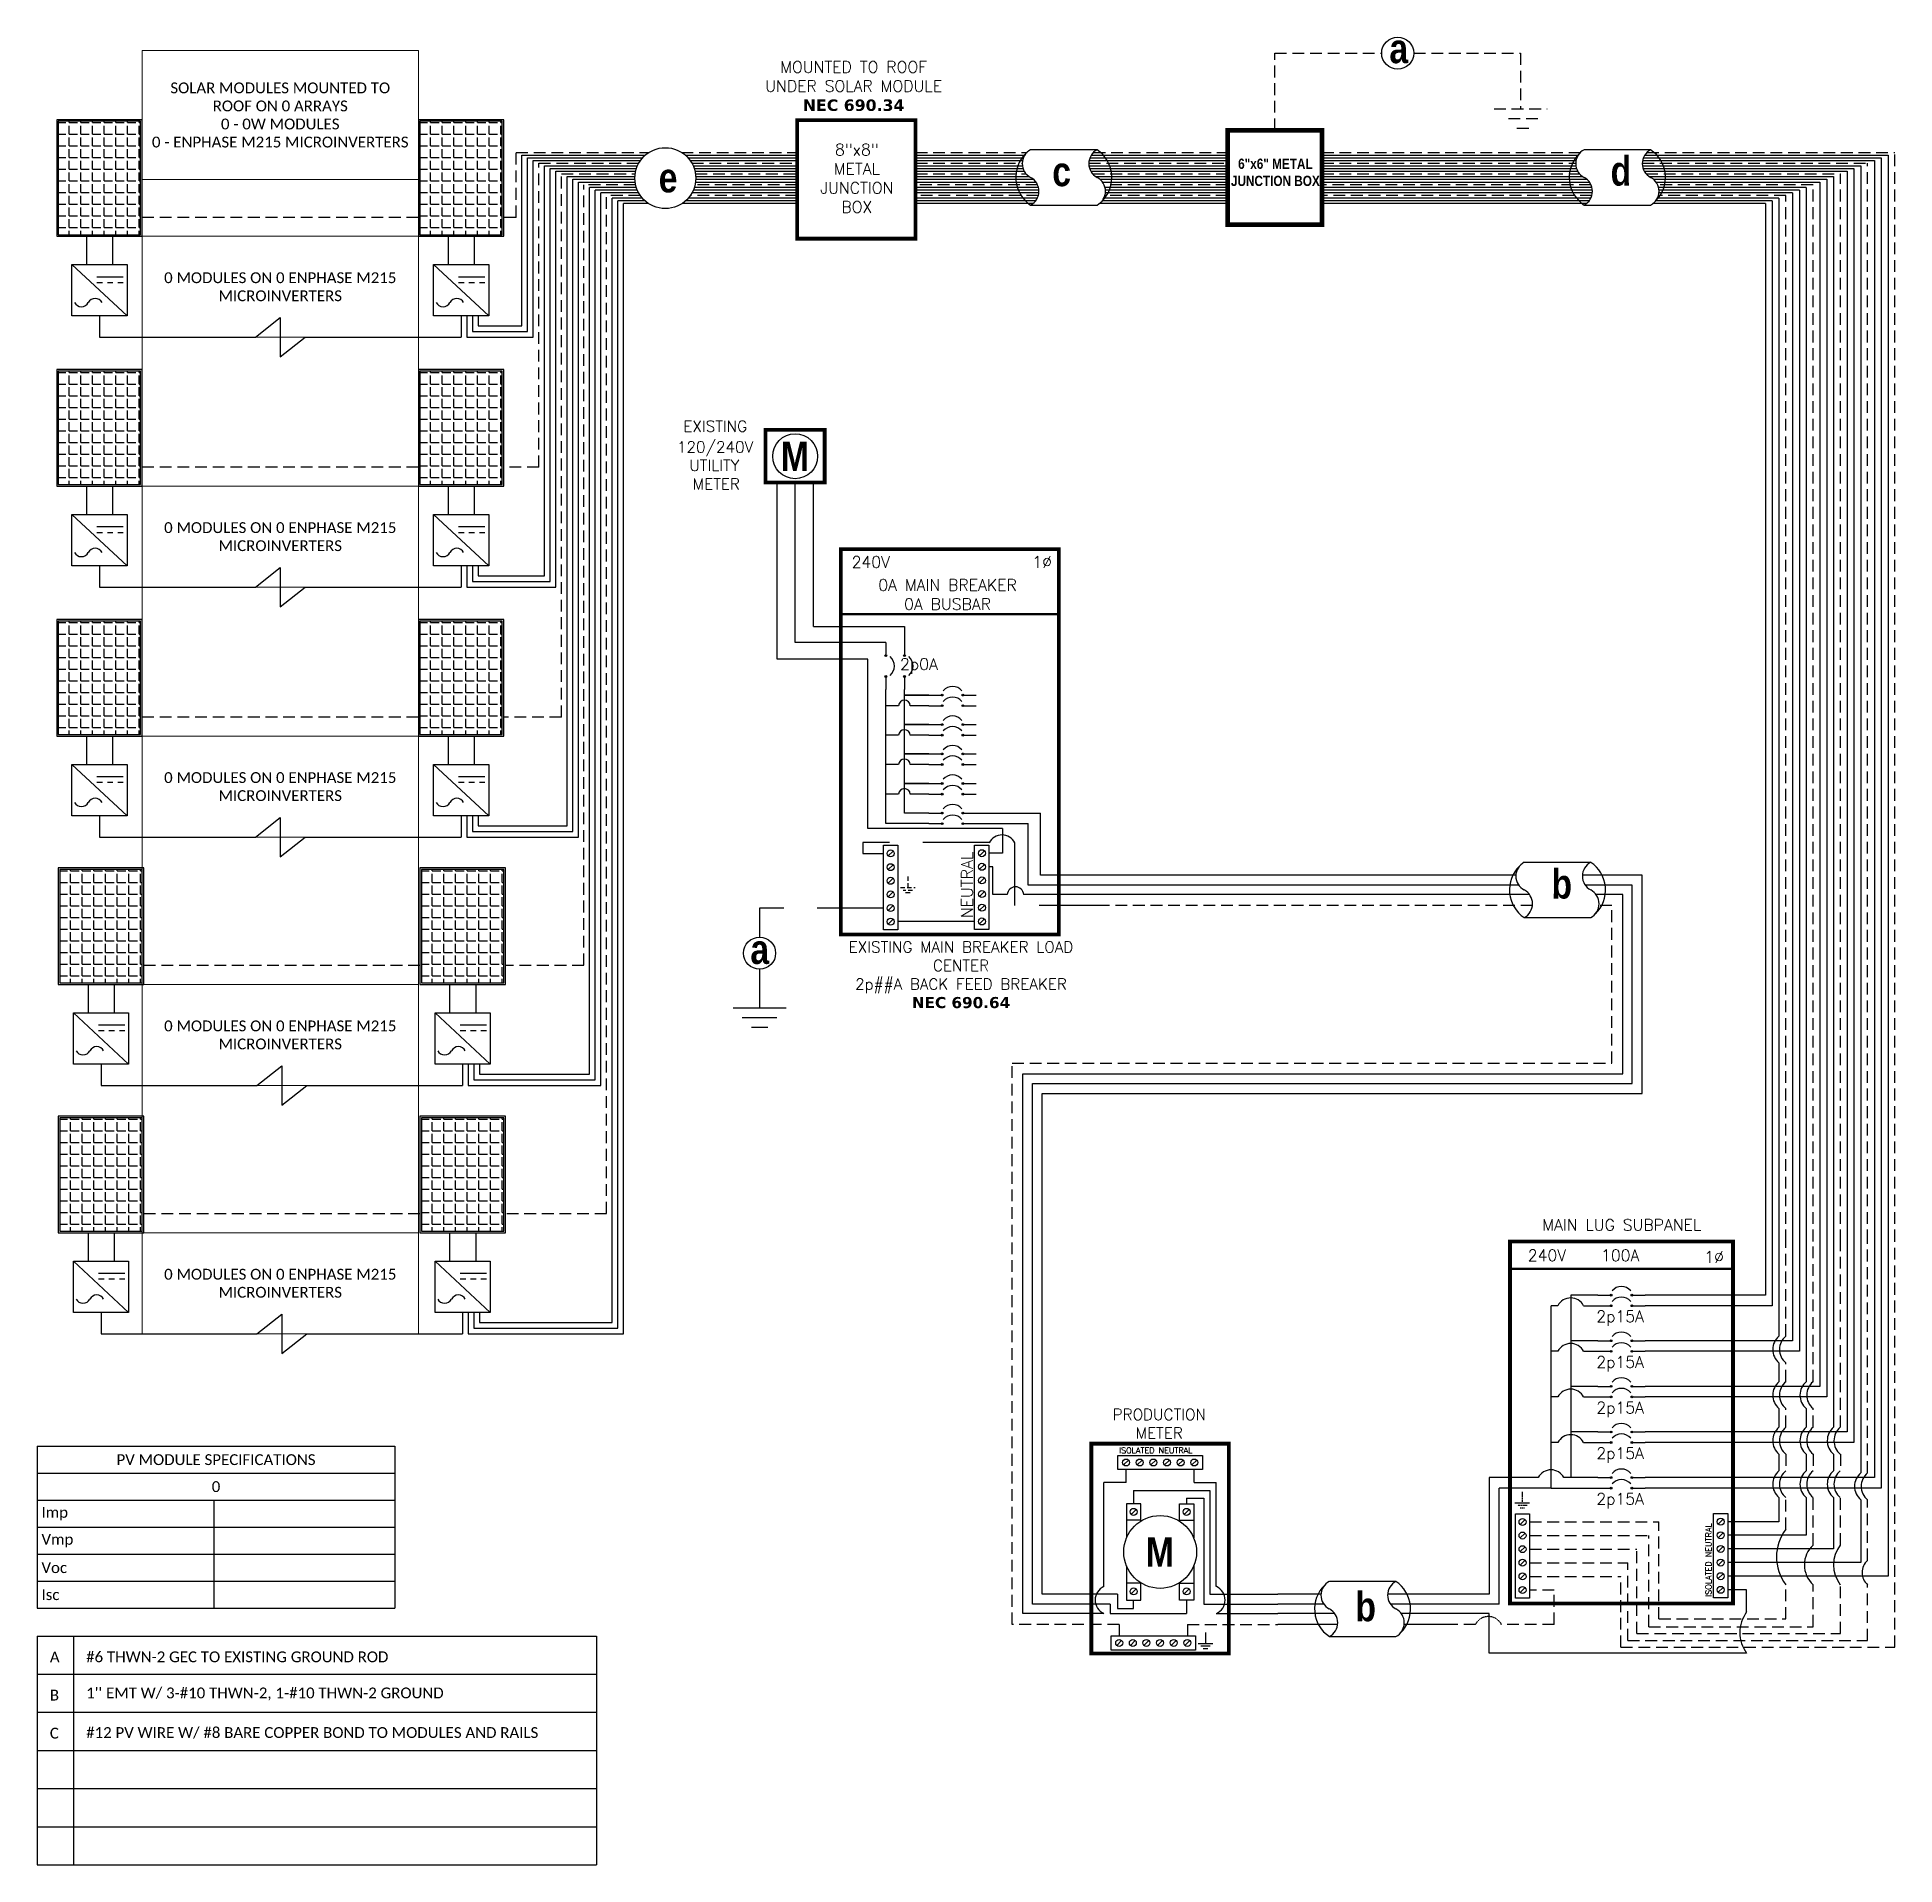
# Model space of a CAD drawing. Header units: feet. Extents: x 14669 to 15262, y 15295 to 15878.
import ezdxf

# ---------------------------------------------------------------- set-up
doc = ezdxf.new("R2010")
doc.units = ezdxf.units.FT
doc.header["$MEASUREMENT"] = 0
doc.linetypes.add('HIDDEN', pattern=[0.375, 0.25, -0.125])
for name, color, linetype in [('ONE LINE BLOCKS', 7, 'Continuous'), ('TABLES', 7, 'Continuous'), ('TEXT', 7, 'Continuous'), ('Z - TITLEBLOCK TXT', 7, 'Continuous')]:
    doc.layers.add(name, color=color, linetype=linetype)
doc.styles.add('ONE LINE TXT', font='techb___.ttf')
doc.styles.get("Standard").update_dxf_attribs({"font": 'simplex.shx'})

msp = doc.modelspace()

# ---------------------------------------------------------------- texts
at = {"layer": 'ONE LINE BLOCKS', "color": 1, "linetype": 'Continuous', "insert": (15064.55, 15839.34), "char_height": 3.2756, "width": 28.3929, "attachment_point": 2, "style": 'ONE LINE TXT'}
msp.add_mtext('6"x6" METAL JUNCTION BOX  ', dxfattribs=at)
at = {"layer": 'TABLES', "color": 1, "linetype": 'Continuous'}
msp.add_text('ISOLATED NEUTRAL', height=1.8743, dxfattribs=at).set_placement((15014.66, 15426.2))
at = {"layer": 'TEXT', "color": 1, "attachment_point": 5}
for s, width, insert, char_height in [(' \\PMOUNTED TO ROOF \\PUNDER SOLAR MODULE\\P{\\fVerdana|b1|i0|c0|p34;NEC 690.34}', 72.4158, (14929.95, 15865.5), 3.6576), ('8"x8" METAL JUNCTION BOX ', 0.4767, (14930.98, 15833.06), 3.6576), ('PRODUCTION METER', 1.3203, (15027.5, 15435.64), 3.5433)]:
    msp.add_mtext_dynamic_manual_height_columns(s, width=width, gutter_width=7.17, heights=[0], dxfattribs=dict(at, insert=insert, char_height=char_height))
at = {"layer": 'Z - TITLEBLOCK TXT', "color": 253, "linetype": 'Continuous', "style": 'ONE LINE TXT'}
msp.add_text('M', height=9.38, dxfattribs=at).set_placement((15023.21, 15390.02))
at = {"layer": 'Z - TITLEBLOCK TXT', "color": 1, "linetype": 'Continuous', "char_height": 9.3833, "attachment_point": 1, "style": 'ONE LINE TXT'}
for s, insert in [('{\\W1;\\C256;a}', (15100.95, 15879.18)), ('{\\W1;\\C256;c}', (14993.35, 15839.93)), ('{\\W1;\\C256;d}', (15171.54, 15840.12)), ('{\\W1;\\C256;e}', (14867.74, 15837.95)), ('{\\W1;\\C256;b}', (15152.68, 15612.61)), ('{\\W1;\\C256;b}', (15090.1, 15382))]:
    msp.add_mtext_dynamic_manual_height_columns(s, width=0.1385, gutter_width=2.13, heights=[0], dxfattribs=dict(at, insert=insert))

# ---------------------------------------------------------------- blocks, each defined once
blk = doc.blocks.new('*T8')
at = {"layer": 'Defpoints', "color": 8, "linetype": 'ByBlock', "lineweight": 0, "transparency": 16777216}
for p, q in [((0, 0), (88.16, 0)), ((0, 0), (0, -409.45)), ((88.16, 0), (88.16, -409.45)), ((0, -41.08), (88.16, -41.08)), ((0, -59.24), (88.16, -59.24)), ((0, -91.46), (88.16, -91.46)), ((0, -138.99), (88.16, -138.99)), ((0, -171.21), (88.16, -171.21)), ((0, -218.74), (88.16, -218.74)), ((0, -250.97), (88.16, -250.97)), ((0, -297.99), (88.16, -297.99)), ((0, -330.21), (88.16, -330.21)), ((0, -377.23), (88.16, -377.23)), ((0, -409.45), (88.16, -409.45))]:
    blk.add_line(p, q, dxfattribs=at)
at = {"color": 0, "linetype": 'Continuous', "transparency": 16777216, "char_height": 3.4544, "width": 83.574, "attachment_point": 5}
for s, insert in [('{\\fCalibri|b0|i0|c0;SOLAR MODULES MOUNTED TO ROOF ON 0 ARRAYS^J0 - 0W MODULES^J0 - ENPHASE M215 MICROINVERTERS', (44.08, -20.54)), ('{\\fCalibri|b0|i0|c0;', (44.08, -50.16)), ('{\\fCalibri|b0|i0|c0;0 MODULES ON 0 ENPHASE M215 MICROINVERTERS', (44.08, -75.35)), ('{\\fCalibri|b0|i0|c0;', (44.08, -115.23)), ('{\\fCalibri|b0|i0|c0;0 MODULES ON 0 ENPHASE M215 MICROINVERTERS', (44.08, -155.1)), ('{\\fCalibri|b0|i0|c0;', (44.08, -194.98)), ('{\\fCalibri|b0|i0|c0;0 MODULES ON 0 ENPHASE M215 MICROINVERTERS', (44.08, -234.86)), ('{\\fCalibri|b0|i0|c0;', (44.08, -274.48)), ('{\\fCalibri|b0|i0|c0;0 MODULES ON 0 ENPHASE M215 MICROINVERTERS', (44.08, -314.1)), ('{\\fCalibri|b0|i0|c0;', (44.08, -353.72)), ('{\\fCalibri|b0|i0|c0;0 MODULES ON 0 ENPHASE M215 MICROINVERTERS', (44.08, -393.34))]:
    blk.add_mtext(s, dxfattribs=dict(at, insert=insert))
blk = doc.blocks.new('*U5')
at = {"color": 7, "linetype": 'Continuous'}
for p, q in [((6.67, 2.43), (2.91, 2.43)), ((2.44, 1.71), (0, 1.71)), ((9.57, 1.71), (6.2, 1.71)), ((2.91, -0.69), (6.67, -0.69))]:
    blk.add_line(p, q, dxfattribs=at)
at = {"color": 10, "linetype": 'Continuous'}
for p, q in [((2.59, 1.15), (0, 1.15)), ((9.57, 1.15), (6.35, 1.15))]:
    blk.add_line(p, q, dxfattribs=at)
at = {"color": 253, "linetype": 'Continuous'}
for p, q in [((3.21, 0.61), (0, 0.61)), ((9.57, 0.61), (6.97, 0.61))]:
    blk.add_line(p, q, dxfattribs=at)
at = {"color": 7, "linetype": 'Continuous'}
for centre, start, end in [((3.94, 0.87), 133.9732, 236.4265), ((5.63, 0.87), 313.9732, 56.4265)]:
    blk.add_arc(centre, 1.87, start, end, dxfattribs=at)
at = {"layer": 'TEXT', "color": 92, "linetype": 'HIDDEN', "ltscale": 15}
for p, q in [((3.37, 0), (0, 0)), ((9.57, 0), (7.14, 0))]:
    blk.add_line(p, q, dxfattribs=at)
at = {"layer": 'Z - TITLEBLOCK TXT', "linetype": 'Continuous'}
for centre, start, end in [((3.31, 1.65), 117.6639, 242.3361), ((7.08, 1.65), 117.6639, 242.3361), ((2.5, 0.09), 297.6639, 62.3361), ((6.26, 0.09), 297.6639, 62.3361)]:
    blk.add_arc(centre, 0.882, start, end, dxfattribs=at)
blk = doc.blocks.new('M_MAIN BREAKER')
at = {"layer": 'ONE LINE BLOCKS', "linetype": 'Continuous'}
h = blk.add_hatch(color=1, dxfattribs=at)
h.dxf.hatch_style = 1
edge = h.paths.add_edge_path()
edge.add_arc((-12.42, 14.12), 0.0515, 0, 360)
h = blk.add_hatch(color=1, dxfattribs=at)
h.dxf.hatch_style = 1
edge = h.paths.add_edge_path()
edge.add_arc((-11.37, 14.12), 0.0515, 0, 360)
h = blk.add_hatch(color=1, dxfattribs=at)
h.dxf.hatch_style = 1
edge = h.paths.add_edge_path()
edge.add_arc((-12.42, 12.94), 0.0515, 0, 360)
h = blk.add_hatch(color=1, dxfattribs=at)
h.dxf.hatch_style = 1
edge = h.paths.add_edge_path()
edge.add_arc((-11.37, 12.94), 0.0515, 0, 360)
h = blk.add_hatch(color=1, dxfattribs=at)
h.dxf.hatch_style = 1
edge = h.paths.add_edge_path()
edge.add_arc((-9.24, 11.89), 0.0515, 0, 360)
h = blk.add_hatch(color=1, dxfattribs=at)
h.dxf.hatch_style = 1
edge = h.paths.add_edge_path()
edge.add_arc((-8.06, 11.89), 0.0515, 0, 360)
h = blk.add_hatch(color=1, dxfattribs=at)
h.dxf.hatch_style = 1
edge = h.paths.add_edge_path()
edge.add_arc((-9.24, 11.29), 0.0515, 0, 360)
h = blk.add_hatch(color=1, dxfattribs=at)
h.dxf.hatch_style = 1
edge = h.paths.add_edge_path()
edge.add_arc((-8.06, 11.29), 0.0515, 0, 360)
h = blk.add_hatch(color=1, dxfattribs=at)
h.dxf.hatch_style = 1
edge = h.paths.add_edge_path()
edge.add_arc((-9.24, 10.22), 0.0515, 0, 360)
h = blk.add_hatch(color=1, dxfattribs=at)
h.dxf.hatch_style = 1
edge = h.paths.add_edge_path()
edge.add_arc((-9.24, 9.62), 0.0515, 0, 360)
h = blk.add_hatch(color=1, dxfattribs=at)
h.dxf.hatch_style = 1
edge = h.paths.add_edge_path()
edge.add_arc((-8.06, 10.22), 0.0515, 0, 360)
h = blk.add_hatch(color=1, dxfattribs=at)
h.dxf.hatch_style = 1
edge = h.paths.add_edge_path()
edge.add_arc((-8.06, 9.62), 0.0515, 0, 360)
h = blk.add_hatch(color=1, dxfattribs=at)
h.dxf.hatch_style = 1
edge = h.paths.add_edge_path()
edge.add_arc((-9.24, 8.56), 0.0515, 0, 360)
h = blk.add_hatch(color=1, dxfattribs=at)
h.dxf.hatch_style = 1
edge = h.paths.add_edge_path()
edge.add_arc((-8.06, 8.56), 0.0515, 0, 360)
h = blk.add_hatch(color=1, dxfattribs=at)
h.dxf.hatch_style = 1
edge = h.paths.add_edge_path()
edge.add_arc((-9.24, 7.96), 0.0515, 0, 360)
h = blk.add_hatch(color=1, dxfattribs=at)
h.dxf.hatch_style = 1
edge = h.paths.add_edge_path()
edge.add_arc((-8.06, 7.96), 0.0515, 0, 360)
h = blk.add_hatch(color=1, dxfattribs=at)
h.dxf.hatch_style = 1
edge = h.paths.add_edge_path()
edge.add_arc((-9.24, 6.89), 0.0515, 0, 360)
h = blk.add_hatch(color=1, dxfattribs=at)
h.dxf.hatch_style = 1
edge = h.paths.add_edge_path()
edge.add_arc((-9.24, 6.29), 0.0515, 0, 360)
h = blk.add_hatch(color=1, dxfattribs=at)
h.dxf.hatch_style = 1
edge = h.paths.add_edge_path()
edge.add_arc((-8.06, 6.89), 0.0515, 0, 360)
h = blk.add_hatch(color=1, dxfattribs=at)
h.dxf.hatch_style = 1
edge = h.paths.add_edge_path()
edge.add_arc((-8.06, 6.29), 0.0515, 0, 360)
h = blk.add_hatch(color=1, dxfattribs=at)
h.dxf.hatch_style = 1
edge = h.paths.add_edge_path()
edge.add_arc((-9.24, 5.22), 0.0515, 0, 360)
h = blk.add_hatch(color=1, dxfattribs=at)
h.dxf.hatch_style = 1
edge = h.paths.add_edge_path()
edge.add_arc((-8.06, 5.22), 0.0515, 0, 360)
h = blk.add_hatch(color=1, dxfattribs=at)
h.dxf.hatch_style = 1
edge = h.paths.add_edge_path()
edge.add_arc((-9.24, 4.62), 0.0515, 0, 360)
h = blk.add_hatch(color=1, dxfattribs=at)
h.dxf.hatch_style = 1
edge = h.paths.add_edge_path()
edge.add_arc((-8.06, 4.62), 0.0515, 0, 360)
at = {"color": 10, "linetype": 'Continuous'}
for p, q in [((-4.38, 1.15), (-4.38, 4.62)), ((-3.66, 4.62), (-3.66, 4.62)), ((-3.66, 4.62), (-3.66, 4.62)), ((0, 1.15), (-4.38, 1.15))]:
    blk.add_line(p, q, dxfattribs=at)
at = {"color": 7, "linetype": 'Continuous'}
for p, q in [((-3.67, 1.71), (-3.67, 5.22)), ((0, 1.71), (-3.67, 1.71))]:
    blk.add_line(p, q, dxfattribs=at)
at = {"color": 253, "linetype": 'Continuous'}
for p, q in [((-6.38, 2.18), (-6.59, 2.18)), ((-6.38, 0.61), (-6.38, 2.18)), ((-5.56, 0.61), (-6.38, 0.61)), ((0, 0.61), (-4.63, 0.61))]:
    blk.add_line(p, q, dxfattribs=at)
at = {"color": 7, "linetype": 'Continuous'}
blk.add_circle((-19.56, -2.7), 0.906, dxfattribs=at)
at = {"color": 253, "linetype": 'Continuous'}
blk.add_arc((-5.09, 0.58), 0.468, 3.2819, 176.7181, dxfattribs=at)
at = {"layer": 'ONE LINE BLOCKS', "lineweight": 50}
for p, q in [((-19.22, 23.9), (-19.22, 26.89)), ((-19.22, 26.89), (-15.88, 26.89)), ((-15.88, 26.89), (-15.88, 23.9)), ((-15.88, 23.9), (-19.22, 23.9)), ((-14.96, 16.47), (-2.64, 16.47))]:
    blk.add_line(p, q, dxfattribs=at)
at = {"layer": 'ONE LINE BLOCKS', "lineweight": 50, "const_width": 0.21}
for points in [[(-19.22, 23.9), (-19.22, 26.89), (-15.88, 26.89), (-15.88, 23.9)], [(-14.96, -1.65), (-14.96, 20.13), (-2.64, 20.13), (-2.64, -1.65)]]:
    blk.add_lwpolyline(points, close=True, dxfattribs=at)
at = {"layer": 'TEXT', "color": 92, "linetype": 'HIDDEN', "ltscale": 15}
for p, q in [((-13.72, 3.55), (-13.72, 2.94)), ((-6.58, 3.55), (-13.72, 3.55)), ((-5.12, 0), (-5.12, 3.55)), ((-13.72, 2.94), (-12.56, 2.94)), ((0, 0), (-5.12, 0)), ((-12.56, -0.15), (-19.56, -0.15)), ((-19.56, -0.15), (-19.56, -1.8)), ((-19.56, -3.61), (-19.56, -5.8))]:
    blk.add_line(p, q, dxfattribs=at)
at = {"layer": 'TEXT', "color": 92, "linetype": 'Continuous', "ltscale": 15}
blk.add_line((-7.4, -0.92), (-11.75, -0.92), dxfattribs=at)
at = {"layer": 'TEXT', "color": 92, "linetype": 'HIDDEN', "flags": 128}
for points in [[(-11.18, 1.63), (-11.18, 1.01)], [(-11.59, 1.01), (-10.77, 1.01)], [(-10.91, 0.85), (-11.45, 0.85)], [(-11.05, 0.7), (-11.31, 0.7)]]:
    blk.add_lwpolyline(points, dxfattribs=at)
at = {"layer": 'TEXT', "color": 92, "linetype": 'Continuous', "ltscale": 4, "flags": 128}
for points in [[(-21.06, -5.8), (-18.06, -5.8)], [(-18.58, -6.36), (-20.54, -6.36)], [(-19.1, -6.91), (-20.02, -6.91)]]:
    blk.add_lwpolyline(points, dxfattribs=at)
at = {"layer": 'TEXT', "linetype": 'Continuous'}
blk.add_circle((-17.55, 25.39), 1.27, dxfattribs=at)
at = {"layer": 'TEXT', "color": 92, "linetype": 'Continuous', "ltscale": 0.3}
blk.add_arc((-5.85, 3.16), 0.824, 27.6639, 152.3361, dxfattribs=at)
at = {"layer": 'Z - TITLEBLOCK TXT', "color": 253, "linetype": 'Continuous'}
for p, q in [((-18.57, 13.92), (-18.57, 23.9)), ((-13.44, 13.92), (-18.57, 13.92)), ((-13.44, 4.34), (-13.44, 13.92)), ((-5.83, 4.34), (-13.44, 4.34)), ((-5.83, 4.34), (-5.83, 2.95)), ((-5.83, 2.95), (-6.59, 2.95))]:
    blk.add_line(p, q, dxfattribs=at)
at = {"layer": 'Z - TITLEBLOCK TXT', "color": 10, "linetype": 'Continuous'}
for p, q in [((-17.55, 14.87), (-17.55, 23.9)), ((-12.42, 14.87), (-17.55, 14.87)), ((-12.42, 4.62), (-12.42, 12.2)), ((-11.7, 11.29), (-12.42, 11.29)), ((-9.99, 11.29), (-11.04, 11.29)), ((-11.7, 9.62), (-12.42, 9.62)), ((-9.99, 9.62), (-11.04, 9.62)), ((-11.7, 7.96), (-12.42, 7.96)), ((-9.99, 7.96), (-11.04, 7.96)), ((-11.7, 6.29), (-12.42, 6.29)), ((-9.99, 6.29), (-11.04, 6.29)), ((-9.99, 4.62), (-12.42, 4.62)), ((-7.32, 4.62), (-4.38, 4.62))]:
    blk.add_line(p, q, dxfattribs=at)
at = {"layer": 'Z - TITLEBLOCK TXT', "color": 7, "linetype": 'Continuous'}
for p, q in [((-16.52, 15.77), (-16.52, 23.9)), ((-16.52, 15.77), (-11.37, 15.77)), ((-11.37, 15.77), (-11.37, 14.87)), ((-11.37, 11.89), (-11.37, 12.2)), ((-11.37, 10.22), (-11.37, 11.89)), ((-11.37, 11.89), (-9.99, 11.89)), ((-9.99, 11.89), (-11.37, 11.89)), ((-11.37, 8.56), (-11.37, 10.22)), ((-11.37, 10.22), (-9.99, 10.22)), ((-9.99, 10.22), (-11.37, 10.22)), ((-11.37, 6.89), (-11.37, 8.56)), ((-11.37, 8.56), (-9.99, 8.56)), ((-9.99, 8.56), (-11.37, 8.56)), ((-11.37, 5.22), (-11.37, 6.89)), ((-11.37, 6.89), (-9.99, 6.89)), ((-9.99, 6.89), (-11.37, 6.89)), ((-9.99, 5.22), (-11.37, 5.22)), ((-7.32, 5.22), (-3.67, 5.22))]:
    blk.add_line(p, q, dxfattribs=at)
at = {"layer": 'Z - TITLEBLOCK TXT', "color": 1, "linetype": 'Continuous'}
for p, q in [((-12.56, -1.38), (-12.56, 3.4)), ((-12.56, 3.4), (-11.75, 3.4)), ((-11.75, 3.4), (-11.75, -1.38)), ((-7.4, -1.37), (-7.4, 3.41)), ((-7.4, 3.41), (-6.59, 3.41)), ((-6.59, 3.41), (-6.59, -1.37)), ((-11.75, -1.38), (-12.56, -1.38)), ((-6.59, -1.37), (-7.4, -1.37))]:
    blk.add_line(p, q, dxfattribs=at)
at = {"layer": 'Z - TITLEBLOCK TXT', "color": 4, "linetype": 'Continuous'}
for p, q in [((-12.01, 3.07), (-12.29, 2.8)), ((-12.01, 2.3), (-12.29, 2.03)), ((-6.85, 3.09), (-7.13, 2.81)), ((-6.85, 2.32), (-7.13, 2.04)), ((-12.01, 1.53), (-12.29, 1.25)), ((-6.85, 1.55), (-7.13, 1.27)), ((-12.01, 0.76), (-12.29, 0.48)), ((-6.85, 0.78), (-7.13, 0.5)), ((-6.85, 0), (-7.13, -0.27)), ((-12.01, -0.01), (-12.29, -0.29)), ((-12.01, -0.78), (-12.29, -1.06)), ((-6.85, -0.77), (-7.13, -1.04))]:
    blk.add_line(p, q, dxfattribs=at)
at = {"layer": 'Z - TITLEBLOCK TXT', "color": 1, "linetype": 'Continuous', "flags": 128}
for points in [[(-12.42, 14.87), (-12.42, 14.12)], [(-12.42, 14.87), (-12.42, 14.12)], [(-11.37, 14.87), (-11.37, 14.12)], [(-11.37, 14.87), (-11.37, 14.12)], [(-12.42, 12.94), (-12.42, 12.2)], [(-11.37, 12.94), (-11.37, 12.2)], [(-9.99, 11.89), (-9.24, 11.89)], [(-9.99, 11.89), (-9.24, 11.89)], [(-8.06, 11.89), (-7.32, 11.89)], [(-9.99, 11.29), (-9.24, 11.29)], [(-9.99, 11.29), (-9.24, 11.29)], [(-8.06, 11.29), (-7.32, 11.29)], [(-9.99, 10.22), (-9.24, 10.22)], [(-9.99, 10.22), (-9.24, 10.22)], [(-9.99, 9.62), (-9.24, 9.62)], [(-9.99, 9.62), (-9.24, 9.62)], [(-8.06, 10.22), (-7.32, 10.22)], [(-8.06, 9.62), (-7.32, 9.62)], [(-9.99, 8.56), (-9.24, 8.56)], [(-9.99, 8.56), (-9.24, 8.56)], [(-8.06, 8.56), (-7.32, 8.56)], [(-9.99, 7.96), (-9.24, 7.96)], [(-9.99, 7.96), (-9.24, 7.96)], [(-8.06, 7.96), (-7.32, 7.96)], [(-9.99, 6.89), (-9.24, 6.89)], [(-9.99, 6.89), (-9.24, 6.89)], [(-8.06, 6.89), (-7.32, 6.89)], [(-9.99, 6.29), (-9.24, 6.29)], [(-9.99, 6.29), (-9.24, 6.29)], [(-8.06, 6.29), (-7.32, 6.29)], [(-9.99, 5.22), (-9.24, 5.22)], [(-9.99, 5.22), (-9.24, 5.22)], [(-9.99, 4.62), (-9.24, 4.62)], [(-9.99, 4.62), (-9.24, 4.62)], [(-8.06, 5.22), (-7.32, 5.22)], [(-8.06, 4.62), (-7.32, 4.62)]]:
    blk.add_lwpolyline(points, dxfattribs=at)
at = {"layer": 'Z - TITLEBLOCK TXT', "color": 1, "linetype": 'Continuous'}
for centre in [(-12.42, 14.12), (-11.37, 14.12), (-12.42, 12.94), (-11.37, 12.94), (-9.24, 11.89), (-8.06, 11.89), (-9.24, 11.29), (-8.06, 11.29), (-9.24, 10.22), (-9.24, 9.62), (-8.06, 10.22), (-8.06, 9.62), (-9.24, 8.56), (-8.06, 8.56), (-9.24, 7.96), (-8.06, 7.96), (-9.24, 6.89), (-9.24, 6.29), (-8.06, 6.89), (-8.06, 6.29), (-9.24, 5.22), (-8.06, 5.22), (-9.24, 4.62), (-8.06, 4.62)]:
    blk.add_circle(centre, 0.0515, dxfattribs=at)
at = {"layer": 'Z - TITLEBLOCK TXT', "color": 4, "linetype": 'Continuous'}
for centre in [(-12.15, 2.94), (-12.15, 2.16), (-6.99, 2.95), (-6.99, 2.18), (-12.15, 1.39), (-6.99, 1.41), (-12.15, 0.62), (-12.15, -0.15), (-6.99, 0.64), (-6.99, -0.13), (-12.15, -0.92), (-6.99, -0.91)]:
    blk.add_circle(centre, 0.197, dxfattribs=at)
at = {"layer": 'Z - TITLEBLOCK TXT', "color": 1, "linetype": 'Continuous'}
for centre, start, end in [((-12.63, 13.53), 310.3392, 49.6608), ((-11.58, 13.53), 310.3392, 49.6608), ((-8.65, 11.68), 40.3392, 139.6608), ((-8.65, 11.08), 40.3392, 139.6608), ((-8.65, 10.01), 40.3392, 139.6608), ((-8.65, 9.41), 40.3392, 139.6608), ((-8.65, 8.34), 40.3392, 139.6608), ((-8.65, 7.75), 40.3392, 139.6608), ((-8.65, 6.68), 40.3392, 139.6608), ((-8.65, 6.08), 40.3392, 139.6608), ((-8.65, 5.01), 40.3392, 139.6608), ((-8.65, 4.41), 40.3392, 139.6608)]:
    blk.add_arc(centre, 0.697, start, end, dxfattribs=at)
at = {"layer": 'Z - TITLEBLOCK TXT', "color": 10, "linetype": 'Continuous'}
for centre in [(-11.37, 11.27), (-11.37, 9.6), (-11.37, 7.94), (-11.37, 6.27)]:
    blk.add_arc(centre, 0.332, 3.2937, 176.7063, dxfattribs=at)
at = {"layer": 'TABLES', "color": 1, "linetype": 'Continuous'}
blk.add_text('NEUTRAL', height=0.648, rotation=90, dxfattribs=at).set_placement((-7.51, -0.72))
at = {"layer": 'TEXT', "color": 1}
for s, p in [('EXISTING', (-23.87, 26.77)), ('120/240V', (-24.23, 25.6)), ('UTILITY', (-23.53, 24.56)), ('METER', (-23.34, 23.51))]:
    blk.add_text(s, height=0.628, dxfattribs=at).set_placement(p)
at = {"layer": 'TEXT', "color": 1, "attachment_point": 5}
for s, width, gutter_width, heights, insert, char_height in [('240V', 0.1481, 0.75, [0], (-13.27, 19.41), 0.648), ('1∅', 0.1481, 0.75, [0], (-3.58, 19.41), 0.648), ('0A MAIN BREAKER\\P0A BUSBAR', 11.199, 0.75, [0], (-8.93, 17.57), 0.648), ('2p0A', 0.1481, 0.75, [0], (-10.55, 13.53), 0.648), ('EXISTING MAIN BREAKER LOAD CENTER\\P2p##A BACK FEED BREAKER\\P{\\fVerdana|b1|i0|c0|p34;NEC 690.64}', 14.144, 7.17, [12.8], (-8.17, -3.93), 0.6278)]:
    blk.add_mtext_dynamic_manual_height_columns(s, width=width, gutter_width=gutter_width, heights=heights, dxfattribs=dict(at, insert=insert, char_height=char_height))
at = {"layer": 'Z - TITLEBLOCK TXT', "color": 253, "linetype": 'Continuous', "style": 'ONE LINE TXT'}
blk.add_text('M', height=1.66, dxfattribs=at).set_placement((-18.36, 24.56))
at = {"layer": 'Z - TITLEBLOCK TXT', "color": 1, "linetype": 'Continuous', "insert": (-20.08, -1.65), "char_height": 1.6624, "attachment_point": 1, "style": 'ONE LINE TXT'}
blk.add_mtext_dynamic_manual_height_columns('{\\W1;\\C256;a}', width=0.1385, gutter_width=2.13, heights=[0], dxfattribs=at)
blk = doc.blocks.new('*U9')
at = {"color": 155, "true_color": 0x647190}
blk.add_blockref('M_MAIN BREAKER', (0, 0), dxfattribs=at)
blk = doc.blocks.new('*T6')
at = {"layer": 'Z - TITLEBLOCK TXT', "color": 0, "lineweight": -2, "transparency": 16777216}
for p, q in [((0, 0), (114.19, 0)), ((0, 0), (0, -51.69)), ((114.19, 0), (114.19, -51.69)), ((0, -8.62), (114.19, -8.62)), ((0, -17.23), (114.19, -17.23)), ((56.41, -17.23), (56.41, -51.69)), ((0, -25.85), (114.19, -25.85)), ((0, -34.46), (114.19, -34.46)), ((0, -43.08), (114.19, -43.08)), ((0, -51.69), (114.19, -51.69))]:
    blk.add_line(p, q, dxfattribs=at)
at = {"layer": 'Z - TITLEBLOCK TXT', "color": 0, "linetype": 'Continuous', "transparency": 16777216, "char_height": 3.4544}
for s, insert, width, attachment_point in [('{\\fCalibri|b0|i0|c0;PV MODULE SPECIFICATIONS', (57.09, -4.31), 111.433, 5), ('{\\fCalibri|b0|i0|c0;0', (57.09, -12.92), 111.433, 5), ('{\\fCalibri|b0|i0|c0;Imp', (1.38, -21.54), 53.6551, 4), ('{\\fCalibri|b0|i0|c0;', (57.78, -21.54), 55.0254, 4), ('{\\fCalibri|b0|i0|c0;Vmp', (1.38, -30.15), 53.6551, 4), ('{\\fCalibri|b0|i0|c0;', (57.78, -30.15), 55.0254, 4), ('{\\fCalibri|b0|i0|c0;Voc', (1.38, -38.77), 53.6551, 4), ('{\\fCalibri|b0|i0|c0;', (57.78, -38.77), 55.0254, 4), ('{\\fCalibri|b0|i0|c0;Isc', (1.38, -47.39), 53.6551, 4), ('{\\fCalibri|b0|i0|c0;', (57.78, -47.39), 55.0254, 4)]:
    blk.add_mtext(s, dxfattribs=dict(at, insert=insert, width=width, attachment_point=attachment_point))
blk = doc.blocks.new('*T7')
at = {"linetype": 'ByBlock', "lineweight": -2, "transparency": 16777216}
for p, q in [((0, 0), (178.52, 0)), ((0, 0), (0, -72.97)), ((11.58, 0), (11.58, -72.97)), ((178.52, 0), (178.52, -72.97)), ((0, -12.11), (178.52, -12.11)), ((0, -24.28), (178.52, -24.28)), ((0, -36.46), (178.52, -36.46)), ((0, -48.64), (178.52, -48.64)), ((0, -60.81), (178.52, -60.81)), ((0, -72.97), (178.52, -72.97))]:
    blk.add_line(p, q, dxfattribs=at)
at = {"color": 0, "linetype": 'Continuous', "transparency": 16777216, "char_height": 3.4544, "attachment_point": 7}
for s, insert, width in [('{\\fCalibri|b0|i0|c0;A', (4.06, -8.36), 3.4544), ('{\\fCalibri|b0|i0|c0;#6 THWN-2 GEC TO EXISTING GROUND ROD', (15.65, -8.36), 158.8095), ('{\\fCalibri|b0|i0|c0;B', (4.06, -20.53), 3.4544), ("{\\fCalibri|b0|i0|c0;1'' EMT W/ 3-#10 THWN-2, 1-#10 THWN-2 GROUND", (15.65, -20.53), 158.8095), ('{\\fCalibri|b0|i0|c0;C', (4.06, -32.71), 3.4544), ('{\\fCalibri|b0|i0|c0;#12 PV WIRE W/ #8 BARE COPPER BOND TO MODULES AND RAILS', (15.65, -32.71), 158.8095), ('{\\fCalibri|b0|i0|c0;', (4.06, -44.89), 3.4544), ('{\\fCalibri|b0|i0|c0;', (15.65, -44.89), 158.8095), ('{\\fCalibri|b0|i0|c0;', (4.06, -57.06), 3.4544), ('{\\fCalibri|b0|i0|c0;', (15.65, -57.06), 158.8095), ('{\\fCalibri|b0|i0|c0;', (4.06, -69.22), 3.4544), ('{\\fCalibri|b0|i0|c0;', (15.65, -69.22), 158.8095)]:
    blk.add_mtext(s, dxfattribs=dict(at, insert=insert, width=width))
blk = doc.blocks.new('*U10')
at = {"layer": 'ONE LINE BLOCKS', "linetype": 'Continuous'}
h = blk.add_hatch(color=1, dxfattribs=at)
h.dxf.hatch_style = 1
edge = h.paths.add_edge_path()
edge.add_arc((32.25, -17.13), 0.291, 0, 360)
h = blk.add_hatch(color=1, dxfattribs=at)
h.dxf.hatch_style = 1
edge = h.paths.add_edge_path()
edge.add_arc((38.92, -17.13), 0.291, 0, 360)
h = blk.add_hatch(color=1, dxfattribs=at)
h.dxf.hatch_style = 1
edge = h.paths.add_edge_path()
edge.add_arc((32.25, -20.51), 0.291, 0, 360)
h = blk.add_hatch(color=1, dxfattribs=at)
h.dxf.hatch_style = 1
edge = h.paths.add_edge_path()
edge.add_arc((38.92, -20.51), 0.291, 0, 360)
h = blk.add_hatch(color=1, dxfattribs=at)
h.dxf.hatch_style = 1
edge = h.paths.add_edge_path()
edge.add_arc((32.25, -31.69), 0.291, 0, 360)
h = blk.add_hatch(color=1, dxfattribs=at)
h.dxf.hatch_style = 1
edge = h.paths.add_edge_path()
edge.add_arc((32.25, -35.07), 0.291, 0, 360)
h = blk.add_hatch(color=1, dxfattribs=at)
h.dxf.hatch_style = 1
edge = h.paths.add_edge_path()
edge.add_arc((38.92, -31.69), 0.291, 0, 360)
h = blk.add_hatch(color=1, dxfattribs=at)
h.dxf.hatch_style = 1
edge = h.paths.add_edge_path()
edge.add_arc((38.92, -35.07), 0.291, 0, 360)
h = blk.add_hatch(color=1, dxfattribs=at)
h.dxf.hatch_style = 1
edge = h.paths.add_edge_path()
edge.add_arc((32.25, -46.25), 0.291, 0, 360)
h = blk.add_hatch(color=1, dxfattribs=at)
h.dxf.hatch_style = 1
edge = h.paths.add_edge_path()
edge.add_arc((38.92, -46.25), 0.291, 0, 360)
h = blk.add_hatch(color=1, dxfattribs=at)
h.dxf.hatch_style = 1
edge = h.paths.add_edge_path()
edge.add_arc((32.25, -49.63), 0.291, 0, 360)
h = blk.add_hatch(color=1, dxfattribs=at)
h.dxf.hatch_style = 1
edge = h.paths.add_edge_path()
edge.add_arc((38.92, -49.63), 0.291, 0, 360)
h = blk.add_hatch(color=1, dxfattribs=at)
h.dxf.hatch_style = 1
edge = h.paths.add_edge_path()
edge.add_arc((32.25, -60.81), 0.291, 0, 360)
h = blk.add_hatch(color=1, dxfattribs=at)
h.dxf.hatch_style = 1
edge = h.paths.add_edge_path()
edge.add_arc((32.25, -64.19), 0.291, 0, 360)
h = blk.add_hatch(color=1, dxfattribs=at)
h.dxf.hatch_style = 1
edge = h.paths.add_edge_path()
edge.add_arc((38.92, -60.81), 0.291, 0, 360)
h = blk.add_hatch(color=1, dxfattribs=at)
h.dxf.hatch_style = 1
edge = h.paths.add_edge_path()
edge.add_arc((38.92, -64.19), 0.291, 0, 360)
h = blk.add_hatch(color=1, dxfattribs=at)
h.dxf.hatch_style = 1
edge = h.paths.add_edge_path()
edge.add_arc((32.25, -75.37), 0.291, 0, 360)
h = blk.add_hatch(color=1, dxfattribs=at)
h.dxf.hatch_style = 1
edge = h.paths.add_edge_path()
edge.add_arc((38.92, -75.37), 0.291, 0, 360)
h = blk.add_hatch(color=1, dxfattribs=at)
h.dxf.hatch_style = 1
edge = h.paths.add_edge_path()
edge.add_arc((32.25, -78.75), 0.291, 0, 360)
h = blk.add_hatch(color=1, dxfattribs=at)
h.dxf.hatch_style = 1
edge = h.paths.add_edge_path()
edge.add_arc((38.92, -78.75), 0.291, 0, 360)
at = {"color": 10, "linetype": 'Continuous'}
for p, q in [((83.67, 0), (83.67, -20.51)), ((92.38, 0), (92.38, -35.07)), ((101.08, 0), (101.08, -49.63)), ((109.78, 0), (109.78, -64.19)), ((118.48, 0), (118.48, -78.75)), ((13.1, -35.07), (13.1, -20.51)), ((15.27, -20.51), (13.1, -20.51)), ((23.51, -20.51), (28.05, -20.51)), ((83.67, -20.51), (43.12, -20.51)), ((13.1, -49.63), (13.1, -35.07)), ((15.27, -35.07), (13.1, -35.07)), ((23.51, -35.07), (28.05, -35.07)), ((92.38, -35.07), (43.12, -35.07)), ((13.1, -64.19), (13.1, -49.63)), ((15.27, -49.63), (13.1, -49.63)), ((23.51, -49.63), (28.05, -49.63)), ((101.08, -49.63), (43.12, -49.63)), ((13.1, -78.75), (13.1, -64.19)), ((15.27, -64.19), (13.1, -64.19)), ((23.51, -64.19), (28.05, -64.19)), ((109.78, -64.19), (43.12, -64.19)), ((13.1, -78.75), (-3.41, -78.75)), ((-3.41, -115.71), (-3.41, -78.75)), ((13.1, -78.75), (28.05, -78.75)), ((118.48, -78.75), (43.12, -78.75)), ((-3.41, -115.71), (-20.02, -115.71))]:
    blk.add_line(p, q, dxfattribs=at)
at = {"color": 7, "linetype": 'Continuous'}
for p, q in [((90.2, 0), (90.2, -31.69)), ((98.9, 0), (98.9, -46.25)), ((107.6, 0), (107.6, -60.81)), ((116.3, 0), (116.3, -75.37)), ((81.5, 0), (81.5, -17.13)), ((28.05, -17.13), (19.39, -17.13)), ((19.39, -17.13), (19.39, -31.69)), ((81.5, -17.13), (43.12, -17.13)), ((28.05, -31.69), (19.39, -31.69)), ((19.39, -31.69), (19.39, -46.25)), ((90.2, -31.69), (43.12, -31.69)), ((28.05, -46.25), (19.39, -46.25)), ((19.39, -46.25), (19.39, -60.81)), ((98.9, -46.25), (43.12, -46.25)), ((28.05, -60.81), (19.39, -60.81)), ((19.39, -60.81), (19.39, -75.37)), ((107.6, -60.81), (43.12, -60.81)), ((8.98, -75.37), (-6.7, -75.37)), ((-6.7, -75.37), (-6.7, -112.54)), ((28.05, -75.37), (17.22, -75.37)), ((116.3, -75.37), (43.12, -75.37)), ((-6.7, -112.54), (-20.02, -112.54))]:
    blk.add_line(p, q, dxfattribs=at)
at = {"color": 253, "linetype": 'Continuous'}
for p, q in [((94.55, 0), (94.55, -44.76)), ((103.25, 0), (103.25, -59.32)), ((111.95, 0), (111.95, -73.88)), ((120.65, 0), (120.65, -106.83)), ((85.85, 0), (85.85, -30.2)), ((85.85, -38.75), (85.85, -44.76)), ((85.85, -53.31), (85.85, -59.32)), ((94.55, -53.31), (94.55, -59.32)), ((85.85, -67.87), (85.85, -73.21)), ((94.55, -67.87), (94.55, -73.21)), ((103.25, -67.87), (103.25, -73.21)), ((85.85, -81.76), (85.85, -89.43)), ((94.55, -81.76), (94.55, -93.78)), ((103.25, -81.76), (103.25, -98.13)), ((111.95, -82.43), (111.95, -102.48)), ((85.85, -89.43), (69.51, -89.43)), ((94.55, -93.78), (69.51, -93.78)), ((103.25, -98.13), (69.51, -98.13)), ((111.95, -102.48), (69.51, -102.48)), ((120.65, -106.83), (69.51, -106.83)), ((75.52, -111.18), (69.51, -111.18)), ((75.52, -118.24), (75.52, -111.18)), ((-6.7, -118.75), (-20.02, -118.75)), ((-6.7, -131.42), (-6.7, -118.75)), ((75.52, -131.42), (-6.7, -131.42))]:
    blk.add_line(p, q, dxfattribs=at)
at = {"color": 10, "linetype": 'Continuous'}
for centre in [(19.39, -22.67), (19.39, -37.23), (19.39, -51.79), (19.39, -66.35)]:
    blk.add_arc(centre, 4.65, 27.66392, 152.33608, dxfattribs=at)
at = {"color": 253, "linetype": 'Continuous'}
for centre, radius, start, end in [((89.43, -34.48), 5.58, 129.92155, 230.07845), ((89.43, -49.04), 5.58, 129.92155, 230.07845), ((98.13, -49.04), 5.58, 129.92155, 230.07845), ((89.43, -63.6), 5.58, 129.92155, 230.07845), ((98.13, -63.6), 5.58, 129.92155, 230.07845), ((106.83, -63.6), 5.58, 129.92155, 230.07845), ((89.43, -77.48), 5.58, 129.92155, 230.07845), ((98.13, -77.48), 5.58, 129.92155, 230.07845), ((106.83, -77.48), 5.58, 129.92155, 230.07845), ((115.53, -78.16), 5.58, 129.92155, 230.07845), ((84.51, -124.83), 11.14, 143.7592, 216.2408)]:
    blk.add_arc(centre, radius, start, end, dxfattribs=at)
at = {"color": 7, "linetype": 'Continuous'}
blk.add_arc((13.1, -77.53), 4.65, 27.66392, 152.33608, dxfattribs=at)
at = {"layer": 'ONE LINE BLOCKS', "lineweight": 50}
blk.add_line((0, -8.7), (71.17, -8.7), dxfattribs=at)
at = {"layer": 'ONE LINE BLOCKS', "lineweight": 50, "const_width": 1.19}
blk.add_lwpolyline([(0, -115.53), (0, 0), (71.17, 0), (71.17, -115.53)], close=True, dxfattribs=at)
at = {"layer": 'TEXT', "color": 92, "linetype": 'HIDDEN', "ltscale": 15}
for p, q in [((88.02, -30.2), (88.02, 0)), ((96.73, -44.76), (96.73, 0)), ((105.43, -59.32), (105.43, 0)), ((114.13, -73.88), (114.13, 0)), ((122.83, -129.51), (122.83, 0)), ((88.02, -44.76), (88.02, -38.75)), ((88.02, -59.32), (88.02, -53.31)), ((96.73, -59.32), (96.73, -53.31)), ((88.02, -67.87), (88.02, -73.21)), ((96.73, -67.87), (96.73, -73.21)), ((105.43, -67.87), (105.43, -73.21)), ((88.02, -91.83), (88.02, -81.76)), ((96.73, -96.88), (96.73, -81.76)), ((105.43, -96.88), (105.43, -81.76)), ((114.13, -101.79), (114.13, -82.43)), ((6.27, -89.5), (47.53, -89.5)), ((6.27, -93.85), (44.26, -93.85)), ((44.26, -122.94), (44.26, -93.85)), ((47.53, -120.46), (47.53, -89.5)), ((6.27, -98.2), (40.48, -98.2)), ((40.48, -125.14), (40.48, -98.2)), ((6.27, -102.55), (37.56, -102.55)), ((37.56, -127.33), (37.56, -102.55)), ((6.27, -106.9), (35.36, -106.9)), ((14.11, -111.25), (6.27, -111.25)), ((14.11, -122.2), (14.11, -111.25)), ((35.36, -129.51), (35.36, -106.9)), ((88.02, -120.46), (88.02, -109.57)), ((96.73, -122.94), (96.73, -109.57)), ((105.43, -125.14), (105.43, -109.57)), ((114.13, -127.33), (114.13, -109.57)), ((-11.01, -122.2), (-20.02, -122.2)), ((14.11, -122.2), (-2.77, -122.2)), ((44.26, -122.94), (96.73, -122.94)), ((47.53, -120.46), (88.02, -120.46)), ((35.36, -129.51), (122.83, -129.51)), ((37.56, -127.33), (114.13, -127.33)), ((40.48, -125.14), (105.43, -125.14))]:
    blk.add_line(p, q, dxfattribs=at)
at = {"layer": 'TEXT', "color": 92, "linetype": 'HIDDEN', "flags": 128}
for points in [[(3.9, -79.9), (3.9, -83.41)], [(1.56, -83.41), (6.24, -83.41)], [(5.43, -84.28), (2.37, -84.28)], [(4.62, -85.14), (3.18, -85.14)]]:
    blk.add_lwpolyline(points, dxfattribs=at)
at = {"layer": 'TEXT', "color": 92, "linetype": 'Continuous', "ltscale": 4}
for centre, radius, start, end in [((91.49, -34.48), 5.51, 129.05896, 230.94104), ((91.49, -49.04), 5.51, 129.05896, 230.94104), ((100.2, -49.04), 5.51, 129.05896, 230.94104), ((91.49, -63.6), 5.51, 129.05896, 230.94104), ((100.2, -63.6), 5.51, 129.05896, 230.94104), ((108.9, -63.6), 5.51, 129.05896, 230.94104), ((91.49, -77.48), 5.51, 129.05896, 230.94104), ((100.2, -77.48), 5.51, 129.05896, 230.94104), ((108.9, -77.48), 5.51, 129.05896, 230.94104), ((117.6, -78.16), 5.51, 129.05896, 230.94104), ((99.7, -100.7), 14.66, 142.78728, 217.21272), ((102.62, -103.22), 8.66, 132.88463, 227.11537), ((113.68, -103.22), 10.41, 142.44784, 217.55216), ((117.58, -105.68), 5.2, 131.5882, 228.4118)]:
    blk.add_arc(centre, radius, start, end, dxfattribs=at)
at = {"layer": 'TEXT', "color": 92, "linetype": 'HIDDEN', "ltscale": 0.3}
blk.add_arc((-6.89, -124.35), 4.65, 27.66392, 152.33608, dxfattribs=at)
at = {"layer": 'Z - TITLEBLOCK TXT', "color": 1, "linetype": 'Continuous'}
for p, q in [((1.73, -113.85), (1.73, -86.9)), ((1.73, -86.9), (6.27, -86.9)), ((6.27, -86.9), (6.27, -113.85)), ((64.97, -113.77), (64.97, -86.83)), ((64.97, -86.83), (69.51, -86.83)), ((69.51, -86.83), (69.51, -113.77)), ((6.27, -113.85), (1.73, -113.85)), ((69.51, -113.77), (64.97, -113.77))]:
    blk.add_line(p, q, dxfattribs=at)
at = {"layer": 'Z - TITLEBLOCK TXT', "color": 4, "linetype": 'Continuous'}
for p, q in [((4.79, -88.71), (3.22, -90.28)), ((68.02, -88.64), (66.45, -90.21)), ((4.79, -93.06), (3.22, -94.63)), ((68.02, -92.99), (66.45, -94.56)), ((4.79, -97.41), (3.22, -98.99)), ((68.02, -97.34), (66.45, -98.91)), ((4.79, -101.76), (3.22, -103.34)), ((4.79, -106.11), (3.22, -107.69)), ((68.02, -101.69), (66.45, -103.26)), ((68.02, -106.04), (66.45, -107.61)), ((4.79, -110.46), (3.22, -112.04)), ((68.02, -110.39), (66.45, -111.96))]:
    blk.add_line(p, q, dxfattribs=at)
at = {"layer": 'Z - TITLEBLOCK TXT', "color": 1, "linetype": 'Continuous', "flags": 128}
for points in [[(28.05, -17.13), (32.25, -17.13)], [(28.05, -17.13), (32.25, -17.13)], [(38.92, -17.13), (43.12, -17.13)], [(28.05, -20.51), (32.25, -20.51)], [(28.05, -20.51), (32.25, -20.51)], [(38.92, -20.51), (43.12, -20.51)], [(28.05, -31.69), (32.25, -31.69)], [(28.05, -31.69), (32.25, -31.69)], [(28.05, -35.07), (32.25, -35.07)], [(28.05, -35.07), (32.25, -35.07)], [(38.92, -31.69), (43.12, -31.69)], [(38.92, -35.07), (43.12, -35.07)], [(28.05, -46.25), (32.25, -46.25)], [(28.05, -46.25), (32.25, -46.25)], [(38.92, -46.25), (43.12, -46.25)], [(28.05, -49.63), (32.25, -49.63)], [(28.05, -49.63), (32.25, -49.63)], [(38.92, -49.63), (43.12, -49.63)], [(28.05, -60.81), (32.25, -60.81)], [(28.05, -60.81), (32.25, -60.81)], [(28.05, -64.19), (32.25, -64.19)], [(28.05, -64.19), (32.25, -64.19)], [(38.92, -60.81), (43.12, -60.81)], [(38.92, -64.19), (43.12, -64.19)], [(28.05, -75.37), (32.25, -75.37)], [(28.05, -75.37), (32.25, -75.37)], [(38.92, -75.37), (43.12, -75.37)], [(28.05, -78.75), (32.25, -78.75)], [(28.05, -78.75), (32.25, -78.75)], [(38.92, -78.75), (43.12, -78.75)]]:
    blk.add_lwpolyline(points, dxfattribs=at)
at = {"layer": 'Z - TITLEBLOCK TXT', "color": 1, "linetype": 'Continuous'}
for centre in [(32.25, -17.13), (38.92, -17.13), (32.25, -20.51), (38.92, -20.51), (32.25, -31.69), (32.25, -35.07), (38.92, -31.69), (38.92, -35.07), (32.25, -46.25), (38.92, -46.25), (32.25, -49.63), (38.92, -49.63), (32.25, -60.81), (32.25, -64.19), (38.92, -60.81), (38.92, -64.19), (32.25, -75.37), (38.92, -75.37), (32.25, -78.75), (38.92, -78.75)]:
    blk.add_circle(centre, 0.291, dxfattribs=at)
at = {"layer": 'Z - TITLEBLOCK TXT', "color": 4, "linetype": 'Continuous'}
for centre in [(4, -89.5), (67.24, -89.43), (4, -93.85), (67.24, -93.78), (4, -98.2), (67.24, -98.13), (4, -102.55), (4, -106.9), (67.24, -102.48), (67.24, -106.83), (4, -111.25), (67.24, -111.18)]:
    blk.add_circle(centre, 1.11, dxfattribs=at)
at = {"layer": 'Z - TITLEBLOCK TXT', "color": 1, "linetype": 'Continuous'}
for centre in [(35.58, -18.32), (35.58, -21.7), (35.58, -32.88), (35.58, -36.26), (35.58, -47.44), (35.58, -50.82), (35.58, -62), (35.58, -65.38), (35.58, -76.56), (35.58, -79.94)]:
    blk.add_arc(centre, 3.93, 40.3392, 139.6608, dxfattribs=at)
at = {"layer": 'TABLES', "color": 1, "linetype": 'Continuous'}
for p in [(27.55, -25.74), (27.55, -40.3), (27.55, -54.86), (27.55, -69.42), (27.55, -83.98)]:
    blk.add_text('2p15A', height=3.658, dxfattribs=at).set_placement(p)
at = {"layer": 'TABLES', "color": 4, "linetype": 'Continuous'}
blk.add_text('ISOLATED NEUTRAL', height=1.8743, rotation=90, dxfattribs=at).set_placement((64.31, -113.41))
at = {"layer": 'TEXT', "color": 1, "attachment_point": 5}
for s, width, gutter_width, insert, char_height in [('MAIN LUG SUBPANEL ', 62.3984, 7.17, (35.67, 5.28), 3.6576), ('240V', 0.1481, 0.75, (11.79, -4.45), 3.658), ('100A', 0.1481, 0.75, (35.17, -4.45), 3.658), ('1∅', 0.1481, 0.75, (65.15, -4.96), 3.658)]:
    blk.add_mtext_dynamic_manual_height_columns(s, width=width, gutter_width=gutter_width, heights=[0], dxfattribs=dict(at, insert=insert, char_height=char_height))

# ---------------------------------------------------------------- hatches: boundary and pattern name
at = {"layer": 'ONE LINE BLOCKS', "linetype": 'Continuous'}
h = msp.add_hatch(dxfattribs=at)
h.set_pattern_fill('ANGLE', color=256, scale=13.54666)
h.set_pattern_definition([(0, (14739.1355, 3832.9497), (0, 3.7253315), [2.709332, -1.0159995]), (90, (14739.1355, 3832.9497), (-3.7253315, 2e-16), [2.709332, -1.0159995])])
h.paths.add_polyline_path([(14676.12, 15851.25), (14676.12, 15815.06), (14702.36, 15815.06), (14702.36, 15851.25)])
h = msp.add_hatch(dxfattribs=at)
h.set_pattern_fill('ANGLE', color=256, scale=13.54666)
h.set_pattern_definition([(0, (14854.5554, 3832.9497), (0, 3.7253315), [2.709332, -1.0159995]), (90, (14854.5554, 3832.9497), (-3.7253315, 2e-16), [2.709332, -1.0159995])])
h.paths.add_polyline_path([(14791.54, 15851.25), (14791.54, 15815.06), (14817.78, 15815.06), (14817.78, 15851.25)])
h = msp.add_hatch(dxfattribs=at)
h.set_pattern_fill('ANGLE', color=256, scale=13.54666)
h.set_pattern_definition([(0, (14739.1355, 3753.1965), (0, 3.7253315), [2.709332, -1.0159995]), (90, (14739.1355, 3753.1965), (-3.7253315, 2e-16), [2.709332, -1.0159995])])
h.paths.add_polyline_path([(14676.12, 15771.49), (14676.12, 15735.31), (14702.36, 15735.31), (14702.36, 15771.49)])
h = msp.add_hatch(dxfattribs=at)
h.set_pattern_fill('ANGLE', color=256, scale=13.54666)
h.set_pattern_definition([(0, (14854.5554, 3753.1965), (0, 3.7253315), [2.709332, -1.0159995]), (90, (14854.5554, 3753.1965), (-3.7253315, 2e-16), [2.709332, -1.0159995])])
h.paths.add_polyline_path([(14791.54, 15771.49), (14791.54, 15735.31), (14817.78, 15735.31), (14817.78, 15771.49)])
h = msp.add_hatch(dxfattribs=at)
h.set_pattern_fill('ANGLE', color=256, scale=13.54666)
h.set_pattern_definition([(0, (14739.1355, 3673.4434), (0, 3.7253315), [2.709332, -1.0159995]), (90, (14739.1355, 3673.4434), (-3.7253315, 2e-16), [2.709332, -1.0159995])])
h.paths.add_polyline_path([(14676.12, 15691.74), (14676.12, 15655.56), (14702.36, 15655.56), (14702.36, 15691.74)])
h = msp.add_hatch(dxfattribs=at)
h.set_pattern_fill('ANGLE', color=256, scale=13.54666)
h.set_pattern_definition([(0, (14854.5554, 3673.4434), (0, 3.7253315), [2.709332, -1.0159995]), (90, (14854.5554, 3673.4434), (-3.7253315, 2e-16), [2.709332, -1.0159995])])
h.paths.add_polyline_path([(14791.54, 15691.74), (14791.54, 15655.56), (14817.78, 15655.56), (14817.78, 15691.74)])
h = msp.add_hatch(dxfattribs=at)
h.set_pattern_fill('ANGLE', color=256, scale=13.54666)
h.set_pattern_definition([(0, (14739.6446, 3594.1993), (0, 3.7253315), [2.709332, -1.0159995]), (90, (14739.6446, 3594.1993), (-3.7253315, 2e-16), [2.709332, -1.0159995])])
h.paths.add_polyline_path([(14676.63, 15612.5), (14676.63, 15576.31), (14702.87, 15576.31), (14702.87, 15612.5)])
h = msp.add_hatch(dxfattribs=at)
h.set_pattern_fill('ANGLE', color=256, scale=13.54666)
h.set_pattern_definition([(0, (14855.0644, 3594.1993), (0, 3.7253315), [2.709332, -1.0159995]), (90, (14855.0644, 3594.1993), (-3.7253315, 2e-16), [2.709332, -1.0159995])])
h.paths.add_polyline_path([(14792.05, 15612.5), (14792.05, 15576.31), (14818.29, 15576.31), (14818.29, 15612.5)])
h = msp.add_hatch(dxfattribs=at)
h.set_pattern_fill('ANGLE', color=256, scale=13.54666)
h.set_pattern_definition([(0, (14739.6446, 3514.9552), (0, 3.7253315), [2.709332, -1.0159995]), (90, (14739.6446, 3514.9552), (-3.7253315, 2e-16), [2.709332, -1.0159995])])
h.paths.add_polyline_path([(14676.63, 15533.25), (14676.63, 15497.07), (14702.87, 15497.07), (14702.87, 15533.25)])
h = msp.add_hatch(dxfattribs=at)
h.set_pattern_fill('ANGLE', color=256, scale=13.54666)
h.set_pattern_definition([(0, (14855.0644, 3514.9552), (0, 3.7253315), [2.709332, -1.0159995]), (90, (14855.0644, 3514.9552), (-3.7253315, 2e-16), [2.709332, -1.0159995])])
h.paths.add_polyline_path([(14792.05, 15533.25), (14792.05, 15497.07), (14818.29, 15497.07), (14818.29, 15533.25)])

# ---------------------------------------------------------------- linework, layer by layer
at = {"color": 253, "linetype": 'Continuous'}
for p, q in [((14824.06, 15785.94), (14824.06, 15840.48)), ((14824.06, 15840.48), (14863.52, 15840.48)), ((14831.27, 15837.04), (14860.97, 15837.04)), ((14831.27, 15706.18), (14831.27, 15837.04)), ((14876.19, 15840.48), (14911.95, 15840.48)), ((14878.74, 15837.04), (14911.95, 15837.04)), ((14949.73, 15840.48), (14984.58, 15840.48)), ((14949.73, 15837.04), (14983.81, 15837.04)), ((15005.05, 15837.04), (15049.32, 15837.04)), ((15005.82, 15840.48), (15049.32, 15840.48)), ((15079.42, 15840.48), (15161.24, 15840.48)), ((15079.42, 15837.04), (15160.47, 15837.04)), ((15181.72, 15837.04), (15251.39, 15837.04)), ((15182.48, 15840.48), (15260.09, 15840.48)), ((15251.39, 15837.04), (15251.39, 15493.82)), ((15260.09, 15840.48), (15260.09, 15493.82)), ((14838.48, 15833.6), (14860.15, 15833.6)), ((14838.48, 15626.43), (14838.48, 15833.6)), ((14879.56, 15833.6), (14911.95, 15833.6)), ((14949.73, 15833.6), (14985.99, 15833.6)), ((15007.23, 15833.6), (15049.32, 15833.6)), ((15079.42, 15833.6), (15162.65, 15833.6)), ((15183.89, 15833.6), (15242.69, 15833.6)), ((15242.69, 15833.6), (15242.69, 15493.82)), ((14860.6, 15830.16), (14845.69, 15830.16)), ((14845.69, 15547.19), (14845.69, 15830.16)), ((14852.9, 15467.94), (14852.9, 15826.71)), ((14862.55, 15826.71), (14852.9, 15826.71)), ((14911.95, 15826.71), (14877.16, 15826.71)), ((14911.95, 15830.16), (14879.11, 15830.16)), ((14988.94, 15830.16), (14949.73, 15830.16)), ((14988.57, 15826.71), (14949.73, 15826.71)), ((15049.32, 15826.71), (15009.81, 15826.71)), ((15049.32, 15830.16), (15010.18, 15830.16)), ((15165.6, 15830.16), (15079.42, 15830.16)), ((15165.23, 15826.71), (15079.42, 15826.71)), ((15225.29, 15826.71), (15186.47, 15826.71)), ((15233.99, 15830.16), (15186.84, 15830.16)), ((15225.29, 15826.71), (15225.29, 15493.82)), ((15233.99, 15830.16), (15233.99, 15493.82)), ((14810.07, 15785.94), (14824.06, 15785.94)), ((14810.07, 15706.18), (14831.27, 15706.18)), ((14810.07, 15626.43), (14838.48, 15626.43)), ((15145.68, 15604.5), (15010.34, 15604.5)), ((15175.4, 15604.5), (15166.92, 15604.5)), ((15175.4, 15547.27), (15175.4, 15604.5)), ((14810.58, 15547.19), (14845.69, 15547.19)), ((14983.96, 15547.27), (15175.4, 15547.27)), ((14983.96, 15375.07), (14983.96, 15547.27)), ((14810.58, 15467.94), (14852.9, 15467.94)), ((15016.9, 15416.91), (15009.83, 15416.91)), ((15009.83, 15383.68), (15009.83, 15416.91)), ((15016.9, 15416.91), (15016.9, 15421)), ((15038.65, 15416.91), (15038.65, 15421)), ((15038.65, 15416.91), (15045.71, 15416.91)), ((15045.71, 15383.68), (15045.71, 15416.91)), ((15009.83, 15375.07), (14983.96, 15375.07)), ((15045.71, 15375.07), (15065.38, 15375.07))]:
    msp.add_line(p, q, dxfattribs=at)
at = {"color": 10, "linetype": 'Continuous'}
for p, q in [((14825.87, 15784.14), (14825.87, 15839.62)), ((14825.87, 15839.62), (14862.64, 15839.62)), ((14877.07, 15839.62), (14911.95, 15839.62)), ((14949.73, 15839.62), (14984.13, 15839.62)), ((15005.37, 15839.62), (15049.32, 15839.62)), ((15079.42, 15839.62), (15160.79, 15839.62)), ((15182.03, 15839.62), (15257.92, 15839.62)), ((15257.92, 15839.62), (15257.92, 15493.82)), ((14833.07, 15836.18), (14860.63, 15836.18)), ((14833.07, 15704.38), (14833.07, 15836.18)), ((14840.28, 15832.74), (14860.15, 15832.74)), ((14840.28, 15624.63), (14840.28, 15832.74)), ((14879.07, 15836.18), (14911.95, 15836.18)), ((14879.56, 15832.74), (14911.95, 15832.74)), ((14949.73, 15836.18), (14984.01, 15836.18)), ((14949.73, 15832.74), (14987.32, 15832.74)), ((15005.26, 15836.18), (15049.32, 15836.18)), ((15008.57, 15832.74), (15049.32, 15832.74)), ((15079.42, 15836.18), (15160.67, 15836.18)), ((15079.42, 15832.74), (15163.98, 15832.74)), ((15181.92, 15836.18), (15249.22, 15836.18)), ((15185.23, 15832.74), (15240.52, 15832.74)), ((15240.52, 15832.74), (15240.52, 15493.82)), ((15249.22, 15836.18), (15249.22, 15493.82)), ((14860.92, 15829.29), (14847.49, 15829.29)), ((14847.49, 15545.39), (14847.49, 15829.29)), ((14854.7, 15466.14), (14854.7, 15825.85)), ((14863.4, 15825.85), (14854.7, 15825.85)), ((14911.95, 15825.85), (14876.31, 15825.85)), ((14911.95, 15829.29), (14878.79, 15829.29)), ((14989.08, 15829.29), (14949.73, 15829.29)), ((14988.02, 15825.85), (14949.73, 15825.85)), ((15049.32, 15825.85), (15009.26, 15825.85)), ((15049.32, 15829.29), (15010.32, 15829.29)), ((15165.74, 15829.29), (15079.42, 15829.29)), ((15164.68, 15825.85), (15079.42, 15825.85)), ((15223.11, 15825.85), (15185.93, 15825.85)), ((15231.81, 15829.29), (15186.98, 15829.29)), ((15223.11, 15825.85), (15223.11, 15493.82)), ((15231.81, 15829.29), (15231.81, 15493.82)), ((14808.27, 15784.14), (14825.87, 15784.14)), ((14808.27, 15704.38), (14833.07, 15704.38)), ((14808.27, 15624.63), (14840.28, 15624.63)), ((15142.2, 15607.54), (15010.34, 15607.54)), ((15178.44, 15607.54), (15163.44, 15607.54)), ((15178.44, 15544.23), (15178.44, 15607.54)), ((14808.78, 15545.39), (14847.49, 15545.39)), ((14987, 15544.23), (15178.44, 15544.23)), ((14987, 15378.11), (14987, 15544.23)), ((14808.78, 15466.14), (14854.7, 15466.14)), ((15036.23, 15411.94), (15036.23, 15410.11)), ((15036.23, 15411.94), (15041.67, 15411.94)), ((15041.67, 15411.94), (15041.67, 15378.11)), ((15011.8, 15378.11), (14987, 15378.11)), ((15011.8, 15378.11), (15011.8, 15375.07)), ((15011.8, 15375.07), (15036.23, 15375.07)), ((15036.23, 15379.35), (15036.23, 15375.07)), ((15041.67, 15378.11), (15065.38, 15378.11))]:
    msp.add_line(p, q, dxfattribs=at)
at = {"linetype": 'Continuous'}
for p, q in [((14827.67, 15782.33), (14827.67, 15838.76)), ((14827.67, 15838.76), (14861.95, 15838.76)), ((14877.76, 15838.76), (14911.95, 15838.76)), ((14949.73, 15838.76), (14983.86, 15838.76)), ((15005.11, 15838.76), (15049.32, 15838.76)), ((15079.42, 15838.76), (15160.53, 15838.76)), ((15181.77, 15838.76), (15255.74, 15838.76)), ((14834.88, 15835.32), (14860.39, 15835.32)), ((14834.88, 15702.58), (14834.88, 15835.32)), ((14842.09, 15831.88), (14860.22, 15831.88)), ((14842.09, 15622.83), (14842.09, 15831.88)), ((14879.32, 15835.32), (14911.95, 15835.32)), ((14879.49, 15831.88), (14911.95, 15831.88)), ((14949.73, 15835.32), (14984.39, 15835.32)), ((14949.73, 15831.88), (14988.13, 15831.88)), ((15005.64, 15835.32), (15049.32, 15835.32)), ((15009.37, 15831.88), (15049.32, 15831.88)), ((15079.42, 15835.32), (15161.05, 15835.32)), ((15079.42, 15831.88), (15164.79, 15831.88)), ((15182.3, 15835.32), (15247.04, 15835.32)), ((15186.03, 15831.88), (15238.34, 15831.88)), ((14861.34, 15828.43), (14849.29, 15828.43)), ((14849.29, 15543.58), (14849.29, 15828.43)), ((14856.5, 15464.34), (14856.5, 15824.99)), ((14864.52, 15824.99), (14856.5, 15824.99)), ((14911.95, 15824.99), (14875.18, 15824.99)), ((14911.95, 15828.43), (14878.37, 15828.43)), ((14989.06, 15828.43), (14949.73, 15828.43)), ((14987.15, 15824.99), (14949.73, 15824.99)), ((15049.32, 15824.99), (15008.39, 15824.99)), ((15049.32, 15828.43), (15010.31, 15828.43)), ((15165.73, 15828.43), (15079.42, 15828.43)), ((15163.81, 15824.99), (15079.42, 15824.99)), ((15220.94, 15824.99), (15185.06, 15824.99)), ((15229.64, 15828.43), (15186.97, 15828.43)), ((14685.09, 15814.55), (14685.09, 15805.54)), ((14693.4, 15814.55), (14693.4, 15805.54)), ((14800.51, 15814.55), (14800.51, 15805.54)), ((14808.82, 15814.55), (14808.82, 15805.54)), ((14680.42, 15805.54), (14698.07, 15805.54)), ((14680.42, 15789.15), (14680.42, 15805.54)), ((14680.42, 15805.54), (14698.07, 15789.15)), ((14698.07, 15805.54), (14698.07, 15789.15)), ((14795.84, 15805.54), (14813.49, 15805.54)), ((14795.84, 15789.15), (14795.84, 15805.54)), ((14795.84, 15805.54), (14813.49, 15789.15)), ((14813.49, 15805.54), (14813.49, 15789.15)), ((14698.07, 15789.15), (14680.42, 15789.15)), ((14813.49, 15789.15), (14795.84, 15789.15)), ((14806.47, 15782.33), (14827.67, 15782.33)), ((14685.09, 15734.8), (14685.09, 15725.79)), ((14693.4, 15734.8), (14693.4, 15725.79)), ((14800.51, 15734.8), (14800.51, 15725.79)), ((14808.82, 15734.8), (14808.82, 15725.79)), ((14680.42, 15725.79), (14698.07, 15725.79)), ((14680.42, 15709.4), (14680.42, 15725.79)), ((14680.42, 15725.79), (14698.07, 15709.4)), ((14698.07, 15725.79), (14698.07, 15709.4)), ((14795.84, 15725.79), (14813.49, 15725.79)), ((14795.84, 15709.4), (14795.84, 15725.79)), ((14795.84, 15725.79), (14813.49, 15709.4)), ((14813.49, 15725.79), (14813.49, 15709.4)), ((14698.07, 15709.4), (14680.42, 15709.4)), ((14813.49, 15709.4), (14795.84, 15709.4)), ((14806.47, 15702.58), (14834.88, 15702.58)), ((14685.09, 15655.05), (14685.09, 15646.04)), ((14693.4, 15655.05), (14693.4, 15646.04)), ((14800.51, 15655.05), (14800.51, 15646.04)), ((14808.82, 15655.05), (14808.82, 15646.04)), ((14680.42, 15646.04), (14698.07, 15646.04)), ((14680.42, 15629.65), (14680.42, 15646.04)), ((14680.42, 15646.04), (14698.07, 15629.65)), ((14698.07, 15646.04), (14698.07, 15629.65)), ((14795.84, 15646.04), (14813.49, 15646.04)), ((14795.84, 15629.65), (14795.84, 15646.04)), ((14795.84, 15646.04), (14813.49, 15629.65)), ((14813.49, 15646.04), (14813.49, 15629.65)), ((14698.07, 15629.65), (14680.42, 15629.65)), ((14813.49, 15629.65), (14795.84, 15629.65)), ((14806.47, 15622.83), (14842.09, 15622.83)), ((14685.6, 15575.8), (14685.6, 15566.79)), ((14693.9, 15575.8), (14693.9, 15566.79)), ((14801.02, 15575.8), (14801.02, 15566.79)), ((14809.32, 15575.8), (14809.32, 15566.79)), ((14680.93, 15566.79), (14698.57, 15566.79)), ((14680.93, 15550.4), (14680.93, 15566.79)), ((14680.93, 15566.79), (14698.57, 15550.4)), ((14698.57, 15566.79), (14698.57, 15550.4)), ((14796.35, 15566.79), (14813.99, 15566.79)), ((14796.35, 15550.4), (14796.35, 15566.79)), ((14796.35, 15566.79), (14813.99, 15550.4)), ((14813.99, 15566.79), (14813.99, 15550.4)), ((14698.57, 15550.4), (14680.93, 15550.4)), ((14813.99, 15550.4), (14796.35, 15550.4)), ((14806.97, 15543.58), (14849.29, 15543.58)), ((14685.6, 15496.56), (14685.6, 15487.55)), ((14693.9, 15496.56), (14693.9, 15487.55)), ((14801.02, 15496.56), (14801.02, 15487.55)), ((14809.32, 15496.56), (14809.32, 15487.55)), ((14680.93, 15487.55), (14698.57, 15487.55)), ((14680.93, 15471.16), (14680.93, 15487.55)), ((14680.93, 15487.55), (14698.57, 15471.16)), ((14698.57, 15487.55), (14698.57, 15471.16)), ((14796.35, 15487.55), (14813.99, 15487.55)), ((14796.35, 15471.16), (14796.35, 15487.55)), ((14796.35, 15487.55), (14813.99, 15471.16)), ((14813.99, 15487.55), (14813.99, 15471.16)), ((14698.57, 15471.16), (14680.93, 15471.16)), ((14813.99, 15471.16), (14796.35, 15471.16)), ((14806.97, 15464.34), (14856.5, 15464.34))]:
    msp.add_line(p, q, dxfattribs=at)
at = {"color": 7, "linetype": 'Continuous'}
for p, q in [((15007.67, 15842.15), (14986.42, 15842.15)), ((15184.33, 15842.15), (15163.09, 15842.15)), ((15255.74, 15838.76), (15255.74, 15493.82)), ((15238.34, 15831.88), (15238.34, 15493.82)), ((15247.04, 15835.32), (15247.04, 15493.82)), ((15220.94, 15824.99), (15220.94, 15493.82)), ((15229.64, 15828.43), (15229.64, 15493.82)), ((14986.42, 15824.53), (15007.67, 15824.53)), ((15163.09, 15824.53), (15184.33, 15824.53)), ((15165.21, 15614.78), (15143.97, 15614.78)), ((15141.32, 15610.71), (15010.34, 15610.71)), ((15181.61, 15610.71), (15162.56, 15610.71)), ((15181.61, 15541.06), (15181.61, 15610.71)), ((15143.97, 15597.16), (15165.21, 15597.16)), ((14990.17, 15541.06), (15181.61, 15541.06)), ((14990.17, 15381.28), (14990.17, 15541.06)), ((15019.32, 15414.31), (15019.32, 15410.11)), ((15019.32, 15414.31), (15043.65, 15414.31)), ((15043.65, 15414.31), (15043.65, 15381.28)), ((15014.13, 15381.28), (14990.17, 15381.28)), ((15014.13, 15381.28), (15014.13, 15376.69)), ((15043.65, 15381.28), (15065.38, 15381.28)), ((15014.13, 15376.69), (15019.32, 15376.69)), ((15019.32, 15376.69), (15019.32, 15379.35))]:
    msp.add_line(p, q, dxfattribs=at)
at = {"color": 1, "linetype": 'Continuous'}
for p, q in [((15021.59, 15404.92), (15017.05, 15404.92)), ((15033.96, 15404.92), (15038.5, 15404.92)), ((15021.59, 15384.75), (15017.05, 15384.75)), ((15033.96, 15384.75), (15038.5, 15384.75))]:
    msp.add_line(p, q, dxfattribs=at)
at = {"linetype": 'Continuous', "flags": 128}
for points in [[(14675.62, 15851.76), (14675.62, 15814.55), (14702.87, 15814.55), (14702.87, 15851.76), (14675.62, 15851.76)], [(14791.03, 15851.76), (14791.03, 15814.55), (14818.29, 15814.55), (14818.29, 15851.76), (14791.03, 15851.76)], [(14675.62, 15772), (14675.62, 15734.8), (14702.87, 15734.8), (14702.87, 15772), (14675.62, 15772)], [(14791.03, 15772), (14791.03, 15734.8), (14818.29, 15734.8), (14818.29, 15772), (14791.03, 15772)], [(14675.62, 15692.25), (14675.62, 15655.05), (14702.87, 15655.05), (14702.87, 15692.25), (14675.62, 15692.25)], [(14791.03, 15692.25), (14791.03, 15655.05), (14818.29, 15655.05), (14818.29, 15692.25), (14791.03, 15692.25)], [(14676.12, 15613.01), (14676.12, 15575.8), (14703.38, 15575.8), (14703.38, 15613.01), (14676.12, 15613.01)], [(14791.54, 15613.01), (14791.54, 15575.8), (14818.8, 15575.8), (14818.8, 15613.01), (14791.54, 15613.01)], [(14676.12, 15533.76), (14676.12, 15496.56), (14703.38, 15496.56), (14703.38, 15533.76), (14676.12, 15533.76)], [(14791.54, 15533.76), (14791.54, 15496.56), (14818.8, 15496.56), (14818.8, 15533.76), (14791.54, 15533.76)]]:
    msp.add_lwpolyline(points, dxfattribs=at)
for points in [[(14676.12, 15851.25), (14676.12, 15815.06), (14702.36, 15815.06), (14702.36, 15851.25)], [(14791.54, 15851.25), (14791.54, 15815.06), (14817.78, 15815.06), (14817.78, 15851.25)], [(14676.12, 15771.49), (14676.12, 15735.31), (14702.36, 15735.31), (14702.36, 15771.49)], [(14791.54, 15771.49), (14791.54, 15735.31), (14817.78, 15735.31), (14817.78, 15771.49)], [(14676.12, 15691.74), (14676.12, 15655.56), (14702.36, 15655.56), (14702.36, 15691.74)], [(14791.54, 15691.74), (14791.54, 15655.56), (14817.78, 15655.56), (14817.78, 15691.74)], [(14676.63, 15612.5), (14676.63, 15576.31), (14702.87, 15576.31), (14702.87, 15612.5)], [(14792.05, 15612.5), (14792.05, 15576.31), (14818.29, 15576.31), (14818.29, 15612.5)], [(14676.63, 15533.25), (14676.63, 15497.07), (14702.87, 15497.07), (14702.87, 15533.25)], [(14792.05, 15533.25), (14792.05, 15497.07), (14818.29, 15497.07), (14818.29, 15533.25)]]:
    msp.add_lwpolyline(points, close=True, dxfattribs=at)
at = {"color": 7, "linetype": 'Continuous'}
for centre, radius in [((15103.59, 15872.99), 5.11), ((14869.85, 15833.11), 9.72)]:
    msp.add_circle(centre, radius, dxfattribs=at)
for centre, start, end in [((14992.27, 15833.34), 133.97324, 236.42648), ((15001.82, 15833.34), 313.97324, 56.42648), ((15168.94, 15833.34), 133.97324, 236.42648), ((15178.48, 15833.34), 313.97324, 56.42648), ((15149.82, 15605.97), 133.97324, 236.42648), ((15159.36, 15605.97), 313.97324, 56.42648)]:
    msp.add_arc(centre, 10.58, start, end, dxfattribs=at)
at = {"color": 253, "linetype": 'Continuous'}
for centre, start, end in [((15011.75, 15379.37), 113.9997, 246.0003), ((15043.8, 15379.37), 293.9997, 66.0003)]:
    msp.add_arc(centre, 4.71, start, end, dxfattribs=at)
at = {"layer": 'ONE LINE BLOCKS', "lineweight": 50}
for points, const_width in [([(14949.73, 15813.8), (14911.95, 15813.8), (14911.95, 15851.58), (14949.73, 15851.58)], 1.19), ([(15079.42, 15818.29), (15049.32, 15818.29), (15049.32, 15848.39), (15079.42, 15848.39)], 1.53), ([(15005.82, 15362.33), (15005.82, 15429.29), (15049.73, 15429.29), (15049.73, 15362.33)], 1.19)]:
    msp.add_lwpolyline(points, close=True, dxfattribs=dict(at, const_width=const_width))
at = {"layer": 'TEXT', "color": 92, "linetype": 'HIDDEN', "ltscale": 15}
for p, q in [((15064.37, 15848.39), (15064.37, 15872.99)), ((15064.37, 15872.99), (15098.48, 15872.99)), ((15108.71, 15872.99), (15142.82, 15872.99)), ((15142.82, 15872.99), (15142.82, 15855.2)), ((14822.26, 15820.6), (14822.26, 15841.34)), ((14822.26, 15841.34), (14864.69, 15841.34)), ((14829.47, 15837.9), (14861.4, 15837.9)), ((14829.47, 15740.85), (14829.47, 15837.9)), ((14875.02, 15841.34), (14911.95, 15841.34)), ((14878.31, 15837.9), (14911.95, 15837.9)), ((14949.73, 15841.34), (14985.3, 15841.34)), ((14949.73, 15837.9), (14983.76, 15837.9)), ((15005, 15837.9), (15049.32, 15837.9)), ((15006.54, 15841.34), (15049.32, 15841.34)), ((15079.42, 15841.34), (15161.96, 15841.34)), ((15079.42, 15837.9), (15160.42, 15837.9)), ((15181.67, 15837.9), (15253.57, 15837.9)), ((15183.2, 15841.34), (15262.27, 15841.34)), ((15253.57, 15493.82), (15253.57, 15837.9)), ((15262.27, 15493.82), (15262.27, 15841.34)), ((14836.68, 15834.46), (14860.23, 15834.46)), ((14836.68, 15661.1), (14836.68, 15834.46)), ((14860.37, 15831.02), (14843.89, 15831.02)), ((14843.89, 15581.95), (14843.89, 15831.02)), ((14911.95, 15831.02), (14879.34, 15831.02)), ((14879.48, 15834.46), (14911.95, 15834.46)), ((14949.73, 15834.46), (14985, 15834.46)), ((14988.63, 15831.02), (14949.73, 15831.02)), ((15006.24, 15834.46), (15049.32, 15834.46)), ((15049.32, 15831.02), (15009.88, 15831.02)), ((15079.42, 15834.46), (15161.66, 15834.46)), ((15165.3, 15831.02), (15079.42, 15831.02)), ((15182.91, 15834.46), (15244.87, 15834.46)), ((15236.16, 15831.02), (15186.54, 15831.02)), ((15236.16, 15493.82), (15236.16, 15831.02)), ((15244.87, 15493.82), (15244.87, 15834.46)), ((14851.1, 15502.7), (14851.1, 15827.57)), ((14861.87, 15827.57), (14851.1, 15827.57)), ((14911.95, 15827.57), (14877.83, 15827.57)), ((14988.9, 15827.57), (14949.73, 15827.57)), ((15049.32, 15827.57), (15010.14, 15827.57)), ((15165.56, 15827.57), (15079.42, 15827.57)), ((15227.46, 15827.57), (15186.81, 15827.57)), ((15227.46, 15493.82), (15227.46, 15827.57)), ((14822.26, 15820.6), (14818.29, 15820.6)), ((14829.47, 15740.85), (14818.29, 15740.85)), ((14836.68, 15661.1), (14818.29, 15661.1)), ((15146.61, 15601.05), (15010.34, 15601.05)), ((15171.95, 15601.05), (15167.85, 15601.05)), ((15171.95, 15550.72), (15171.95, 15601.05)), ((14843.89, 15581.85), (14818.8, 15581.85)), ((14980.51, 15550.72), (15171.95, 15550.72)), ((14980.51, 15371.62), (14980.51, 15550.72)), ((14851.1, 15502.61), (14818.8, 15502.61)), ((15014.71, 15371.62), (14980.51, 15371.62)), ((15014.71, 15371.62), (15014.71, 15367.96)), ((15036.46, 15371.62), (15036.46, 15367.96)), ((15036.46, 15371.62), (15065.38, 15371.62))]:
    msp.add_line(p, q, dxfattribs=at)
at = {"layer": 'TEXT', "color": 92, "linetype": 'HIDDEN', "ltscale": 15, "flags": 128}
for points in [[(15134.34, 15855.2), (15151.3, 15855.2)], [(15148.36, 15852.05), (15137.28, 15852.05)], [(15145.42, 15848.91), (15140.22, 15848.91)], [(14791.03, 15820.6), (14702.87, 15820.6)], [(14791.03, 15740.85), (14702.87, 15740.85)], [(14791.03, 15661.1), (14702.87, 15661.1)], [(14791.54, 15581.85), (14703.38, 15581.85)], [(14791.54, 15502.61), (14703.38, 15502.61)]]:
    msp.add_lwpolyline(points, dxfattribs=at)
at = {"layer": 'TEXT', "color": 92, "linetype": 'Continuous', "flags": 128}
for points in [[(15042.26, 15369.04), (15042.26, 15365.54)], [(15039.91, 15365.54), (15044.6, 15365.54)], [(15043.78, 15364.67), (15040.73, 15364.67)], [(15042.97, 15363.81), (15041.54, 15363.81)]]:
    msp.add_lwpolyline(points, dxfattribs=at)
at = {"layer": 'TEXT', "linetype": 'Continuous'}
msp.add_circle((15027.77, 15394.73), 11.62, dxfattribs=at)
at = {"layer": 'Z - TITLEBLOCK TXT', "color": 7, "linetype": 'Continuous'}
for p, q in [((14696.84, 15801.55), (14688.45, 15801.55)), ((14812.26, 15801.55), (14803.87, 15801.55)), ((14690.2, 15799.74), (14688.45, 15799.74)), ((14693.52, 15799.74), (14691.77, 15799.74)), ((14696.84, 15799.74), (14695.09, 15799.74)), ((14805.62, 15799.74), (14803.87, 15799.74)), ((14808.94, 15799.74), (14807.19, 15799.74)), ((14812.26, 15799.74), (14810.51, 15799.74)), ((14739, 15782.33), (14746.95, 15788.6)), ((14746.95, 15788.6), (14746.95, 15776.07)), ((14746.95, 15776.07), (14754.91, 15782.33)), ((14696.84, 15721.8), (14688.45, 15721.8)), ((14690.2, 15719.98), (14688.45, 15719.98)), ((14693.52, 15719.98), (14691.77, 15719.98)), ((14696.84, 15719.98), (14695.09, 15719.98)), ((14812.26, 15721.8), (14803.87, 15721.8)), ((14805.62, 15719.98), (14803.87, 15719.98)), ((14808.94, 15719.98), (14807.19, 15719.98)), ((14812.26, 15719.98), (14810.51, 15719.98)), ((14739, 15702.58), (14746.95, 15708.84)), ((14746.95, 15708.84), (14746.95, 15696.32)), ((14746.95, 15696.32), (14754.91, 15702.58)), ((14696.84, 15642.04), (14688.45, 15642.04)), ((14812.26, 15642.04), (14803.87, 15642.04)), ((14690.2, 15640.23), (14688.45, 15640.23)), ((14693.52, 15640.23), (14691.77, 15640.23)), ((14696.84, 15640.23), (14695.09, 15640.23)), ((14805.62, 15640.23), (14803.87, 15640.23)), ((14808.94, 15640.23), (14807.19, 15640.23)), ((14812.26, 15640.23), (14810.51, 15640.23)), ((14739, 15622.83), (14746.95, 15629.09)), ((14746.95, 15629.09), (14746.95, 15616.56)), ((14746.95, 15616.56), (14754.91, 15622.83)), ((14697.35, 15562.8), (14688.96, 15562.8)), ((14690.71, 15560.99), (14688.96, 15560.99)), ((14694.03, 15560.99), (14692.28, 15560.99)), ((14697.35, 15560.99), (14695.6, 15560.99)), ((14812.77, 15562.8), (14804.38, 15562.8)), ((14806.13, 15560.99), (14804.38, 15560.99)), ((14809.45, 15560.99), (14807.7, 15560.99)), ((14812.77, 15560.99), (14811.02, 15560.99)), ((14739.51, 15543.58), (14747.46, 15549.85)), ((14747.46, 15549.85), (14747.46, 15537.32)), ((14747.46, 15537.32), (14755.42, 15543.58)), ((14697.35, 15483.56), (14688.96, 15483.56)), ((14690.71, 15481.74), (14688.96, 15481.74)), ((14694.03, 15481.74), (14692.28, 15481.74)), ((14697.35, 15481.74), (14695.6, 15481.74)), ((14812.77, 15483.56), (14804.38, 15483.56)), ((14806.13, 15481.74), (14804.38, 15481.74)), ((14809.45, 15481.74), (14807.7, 15481.74)), ((14812.77, 15481.74), (14811.02, 15481.74)), ((14739.51, 15464.34), (14747.46, 15470.6)), ((14747.46, 15470.6), (14747.46, 15458.07)), ((14747.46, 15458.07), (14755.42, 15464.34))]:
    msp.add_line(p, q, dxfattribs=at)
at = {"layer": 'Z - TITLEBLOCK TXT', "color": 1, "linetype": 'Continuous'}
for p, q in [((15014.3, 15421), (15014.3, 15425.54)), ((15014.3, 15425.54), (15041.25, 15425.54)), ((15041.25, 15425.54), (15041.25, 15421)), ((15041.25, 15421), (15014.3, 15421)), ((15017.05, 15410.11), (15017.05, 15399.21)), ((15021.59, 15410.11), (15017.05, 15410.11)), ((15021.59, 15404.57), (15021.59, 15410.11)), ((15033.96, 15404.57), (15033.96, 15410.11)), ((15033.96, 15410.11), (15038.5, 15410.11)), ((15038.5, 15410.11), (15038.5, 15399.21)), ((15017.05, 15390.26), (15017.05, 15379.35)), ((15038.5, 15390.26), (15038.5, 15379.35)), ((15021.59, 15379.35), (15021.59, 15384.89)), ((15033.96, 15379.35), (15033.96, 15384.89)), ((15017.05, 15379.35), (15021.59, 15379.35)), ((15038.5, 15379.35), (15033.96, 15379.35)), ((15012.11, 15363.42), (15012.11, 15367.96)), ((15012.11, 15367.96), (15039.06, 15367.96)), ((15039.06, 15363.42), (15012.11, 15363.42)), ((15039.06, 15367.96), (15039.06, 15363.42))]:
    msp.add_line(p, q, dxfattribs=at)
at = {"layer": 'Z - TITLEBLOCK TXT', "color": 4, "linetype": 'Continuous'}
for p, q in [((15017.68, 15424.06), (15016.11, 15422.48)), ((15022.03, 15424.06), (15020.46, 15422.48)), ((15026.38, 15424.06), (15024.81, 15422.48)), ((15030.74, 15424.06), (15029.16, 15422.48)), ((15035.09, 15424.06), (15033.51, 15422.48)), ((15039.44, 15424.06), (15037.86, 15422.48)), ((15020.1, 15408.3), (15018.53, 15406.73)), ((15037.02, 15408.3), (15035.44, 15406.73)), ((15020.1, 15382.94), (15018.53, 15381.37)), ((15037.02, 15382.94), (15035.44, 15381.37)), ((15015.49, 15366.47), (15013.92, 15364.9)), ((15019.85, 15366.47), (15018.27, 15364.9)), ((15024.2, 15366.47), (15022.62, 15364.9)), ((15028.55, 15366.47), (15026.97, 15364.9)), ((15032.9, 15366.47), (15031.32, 15364.9)), ((15037.25, 15366.47), (15035.68, 15364.9))]:
    msp.add_line(p, q, dxfattribs=at)
at = {"layer": 'Z - TITLEBLOCK TXT', "linetype": 'Continuous', "flags": 128}
for points in [[(14689.24, 15789.15), (14689.24, 15782.33)], [(14804.66, 15789.15), (14804.66, 15782.33)], [(14806.47, 15789.15), (14806.47, 15782.33)], [(14689.24, 15782.33), (14739, 15782.33)], [(14754.91, 15782.33), (14804.66, 15782.33)], [(14689.24, 15709.4), (14689.24, 15702.58)], [(14804.66, 15709.4), (14804.66, 15702.58)], [(14806.47, 15709.4), (14806.47, 15702.58)], [(14689.24, 15702.58), (14739, 15702.58)], [(14754.91, 15702.58), (14804.66, 15702.58)], [(14689.24, 15629.65), (14689.24, 15622.83)], [(14804.66, 15629.65), (14804.66, 15622.83)], [(14806.47, 15629.65), (14806.47, 15622.83)], [(14689.24, 15622.83), (14739, 15622.83)], [(14754.91, 15622.83), (14804.66, 15622.83)], [(14689.75, 15550.4), (14689.75, 15543.58)], [(14805.17, 15550.4), (14805.17, 15543.58)], [(14806.97, 15550.4), (14806.97, 15543.58)], [(14689.75, 15543.58), (14739.51, 15543.58)], [(14755.42, 15543.58), (14805.17, 15543.58)], [(14689.75, 15471.16), (14689.75, 15464.34)], [(14805.17, 15471.16), (14805.17, 15464.34)], [(14806.97, 15471.16), (14806.97, 15464.34)], [(14689.75, 15464.34), (14739.51, 15464.34)], [(14755.42, 15464.34), (14805.17, 15464.34)]]:
    msp.add_lwpolyline(points, dxfattribs=at)
at = {"layer": 'Z - TITLEBLOCK TXT', "color": 10, "linetype": 'Continuous', "flags": 128}
for points in [[(14808.27, 15789.15), (14808.27, 15784.14)], [(14808.27, 15709.4), (14808.27, 15704.38)], [(14808.27, 15629.65), (14808.27, 15624.63)], [(14808.78, 15550.4), (14808.78, 15545.39)], [(14808.78, 15471.16), (14808.78, 15466.14)]]:
    msp.add_lwpolyline(points, dxfattribs=at)
at = {"layer": 'Z - TITLEBLOCK TXT', "color": 253, "linetype": 'Continuous', "flags": 128}
for points in [[(14810.07, 15789.15), (14810.07, 15785.94)], [(14810.07, 15709.4), (14810.07, 15706.18)], [(14810.07, 15629.65), (14810.07, 15626.43)], [(14810.58, 15550.4), (14810.58, 15547.19)], [(14810.58, 15471.16), (14810.58, 15467.94)]]:
    msp.add_lwpolyline(points, dxfattribs=at)
at = {"layer": 'Z - TITLEBLOCK TXT', "color": 4, "linetype": 'Continuous'}
for centre in [(15016.9, 15423.27), (15021.25, 15423.27), (15025.6, 15423.27), (15029.95, 15423.27), (15034.3, 15423.27), (15038.65, 15423.27), (15019.32, 15407.52), (15036.23, 15407.52), (15019.32, 15382.15), (15036.23, 15382.15), (15014.71, 15365.69), (15019.06, 15365.69), (15023.41, 15365.69), (15027.76, 15365.69), (15032.11, 15365.69), (15036.46, 15365.69)]:
    msp.add_circle(centre, 1.11, dxfattribs=at)
at = {"layer": 'Z - TITLEBLOCK TXT', "linetype": 'Continuous'}
for centre, radius, start, end in [((14988.73, 15837.75), 4.98, 117.66392, 242.33608), ((15009.98, 15837.75), 4.98, 117.66392, 242.33608), ((15165.4, 15837.75), 4.98, 117.66392, 242.33608), ((15186.64, 15837.75), 4.98, 117.66392, 242.33608), ((14984.11, 15828.93), 4.98, 297.66392, 62.33608), ((15005.36, 15828.93), 4.98, 297.66392, 62.33608), ((15160.78, 15828.93), 4.98, 297.66392, 62.33608), ((15182.02, 15828.93), 4.98, 297.66392, 62.33608), ((14683.48, 15794.56), 2.48, 207.66392, 332.33608), ((14687.87, 15792.26), 2.48, 27.66392, 152.33608), ((14798.9, 15794.56), 2.48, 207.66392, 332.33608), ((14803.29, 15792.26), 2.48, 27.66392, 152.33608), ((14683.48, 15714.81), 2.48, 207.66392, 332.33608), ((14687.87, 15712.51), 2.48, 27.66392, 152.33608), ((14798.9, 15714.81), 2.48, 207.66392, 332.33608), ((14803.29, 15712.51), 2.48, 27.66392, 152.33608), ((14687.87, 15632.75), 2.48, 27.66392, 152.33608), ((14803.29, 15632.75), 2.48, 27.66392, 152.33608), ((14683.48, 15635.05), 2.48, 207.66392, 332.33608), ((14798.9, 15635.05), 2.48, 207.66392, 332.33608), ((15146.28, 15610.38), 4.98, 117.66392, 242.33608), ((15167.52, 15610.38), 4.98, 117.66392, 242.33608), ((15141.66, 15601.56), 4.98, 297.66392, 62.33608), ((15162.9, 15601.56), 4.98, 297.66392, 62.33608), ((14683.99, 15555.81), 2.48, 207.66392, 332.33608), ((14688.38, 15553.51), 2.48, 27.66392, 152.33608), ((14799.41, 15555.81), 2.48, 207.66392, 332.33608), ((14803.8, 15553.51), 2.48, 27.66392, 152.33608), ((14683.99, 15476.57), 2.48, 207.66392, 332.33608), ((14688.38, 15474.27), 2.48, 27.66392, 152.33608), ((14799.41, 15476.57), 2.48, 207.66392, 332.33608), ((14803.8, 15474.27), 2.48, 27.66392, 152.33608)]:
    msp.add_arc(centre, radius, start, end, dxfattribs=at)

# ---------------------------------------------------------------- block references
for name, p in [('*T8', (14702.87, 15873.79)), ('*U10', (15139.44, 15493.82)), ('*T6', (14669.36, 15428.47)), ('*T7', (14669.36, 15367.85))]:
    msp.add_blockref(name, p)
at = {"color": 155, "true_color": 0x647190, "xscale": 5.644441731736358, "yscale": 5.644441731736358, "zscale": 5.644441731736358}
for name, p in [('*U9', (15010.34, 15601.05)), ('*U5', (15065.38, 15371.62))]:
    msp.add_blockref(name, p, dxfattribs=at)

msp.set_redraw_order([(e.dxf.handle, doc.entitydb.next_handle()) for e in msp.query("TEXT MTEXT ATTDEF DIMENSION ARC_DIMENSION")])  # texts and dimensions are drawn at this point

doc.saveas('drawing.dxf')
